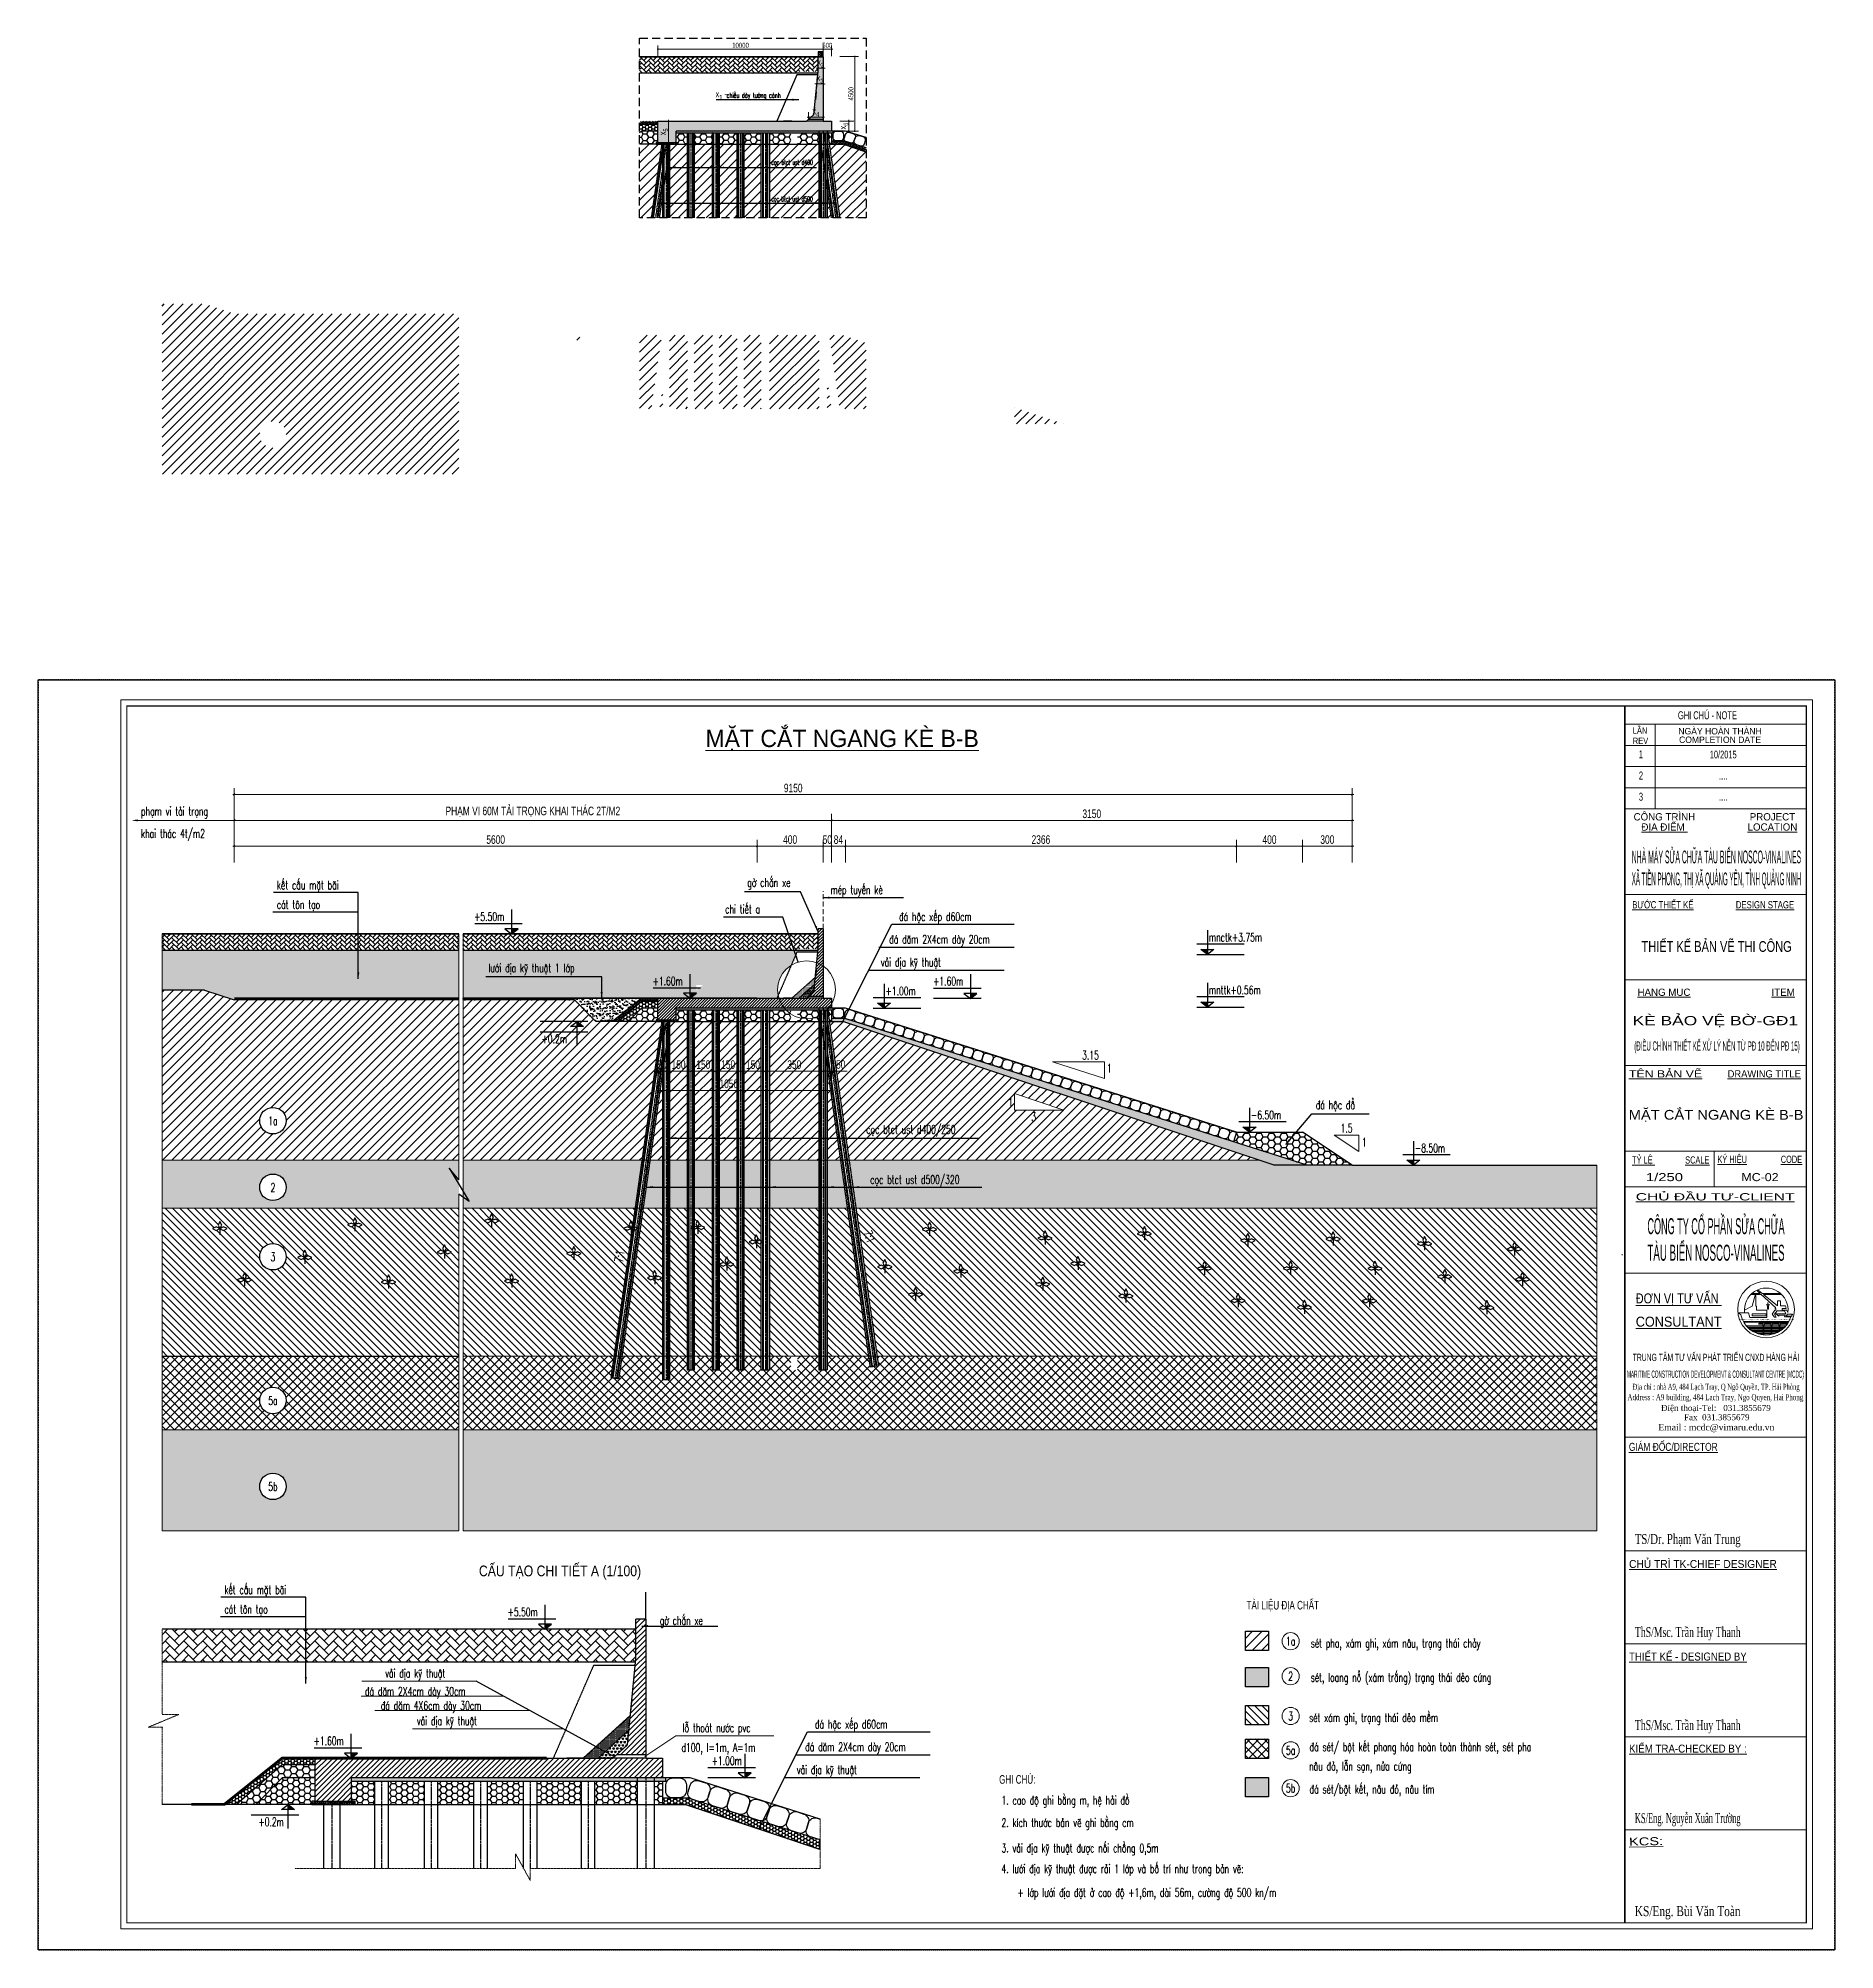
# Model space of a CAD drawing. Header units: millimetres. Extents: x -95488 to 835450, y -398213 to -214134.
# Drawn here: x 191589 to 300274, y -396635 to -280951 of the extents above; entities that cross this region are included whole.
import ezdxf
from ezdxf.enums import TextEntityAlignment as Align

# ---------------------------------------------------------------- set-up
doc = ezdxf.new("R2010")
doc.units = ezdxf.units.MM
doc.header["$MEASUREMENT"] = 0
doc.linetypes.add('CENTER', pattern=[2, 1.25, -0.25, 0.25, -0.25])
doc.linetypes.add('HIDDEN', pattern=[0.375, 0.25, -0.125])
doc.layers.add('00 MV', color=3, linetype='Continuous', plot=False)
for name, color, linetype, lineweight in [('01 TEXT', 7, 'Continuous', 13), ('DIM', 177, 'Continuous', 20), ('KHUAT', 254, 'HIDDEN', 15), ('MANH1', 251, 'Continuous', 13), ('TEXT', 2, 'Continuous', 20), ('THAY', 7, 'Continuous', 25), ('THAY1', 9, 'Continuous', 20)]:
    doc.layers.add(name, color=color, linetype=linetype, lineweight=lineweight)
for name, color, linetype in [('bao', 2, 'Continuous'), ('Border', 2, 'Continuous'), ('Bound', 1, 'Continuous'), ('center', 9, 'CENTER'), ('coc an', 4, 'HIDDEN'), ('DatTN', 7, 'DAT_LINE'), ('DIMENSION', 4, 'Continuous'), ('DLINE', 4, 'Continuous'), ('HACTH', 7, 'Continuous'), ('Hatch', 250, 'Continuous'), ('hidden', 4, 'HIDDEN'), ('LDKT', 2, 'Continuous'), ('Net vang', 2, 'Continuous')]:
    doc.layers.add(name, color=color, linetype=linetype)
doc.styles.add('GHI_CHU', font='VHARIAL_0.TTF', dxfattribs={"width": 0.8})
doc.styles.add('khung ban ve - kien phat', font='VHBLACK_0.TTF', dxfattribs={"width": 0.6})
doc.styles.add('phuc', font='VNTIME.TTF', dxfattribs={"width": 0.9})
doc.styles.add('ROMANS', font='vnsimli.shx', dxfattribs={"width": 0.6})
doc.styles.add('TBV', font='VHHELS_0.TTF', dxfattribs={"width": 0.9, "height": 320})
doc.styles.add('TCK', font='VHAVANB_0.TTF', dxfattribs={"width": 0.85, "height": 200})
doc.styles.add('THUONG', font='vnsimli.shx', dxfattribs={"width": 0.55})
doc.styles.add('TXTDIM', font='VNARIAL_0.TTF', dxfattribs={"width": 0.7})
doc.linetypes.add('DAT_LINE', pattern='A,0.2,[2,g.shx,S=0.017,R=0,X=-0.017,Y=0],0.22', length=0.42)
doc.dimstyles.new('250', dxfattribs={"dimscale": 250, "dimtxt": 1.8, "dimasz": 1.5, "dimexe": 0.5, "dimexo": 0.5, "dimgap": 0.9, "dimtad": 1, "dimdec": 3, "dimlfac": 0.1, "dimdsep": 46, "dimtxsty": 'ROMANS', "dimcen": -0.5, "dimclrd": 4, "dimclre": 7, "dimclrt": 2, "dimadec": 3, "dimazin": 2, "dimtfac": 1, "dimtdec": 3, "dimtix": 1, "dimtmove": 1, "dimatfit": 3, "dimfxl": 1, "dimtolj": 1, "dimtzin": 0, "dimlwd": -1, "dimlwe": -1, "dimarcsym": 0})
doc.dimstyles.new('DIM 260', dxfattribs={"dimscale": 260, "dimtxt": 2, "dimasz": 0.3, "dimexe": 1.5, "dimexo": 0, "dimgap": 0.5, "dimtad": 1, "dimdec": 0, "dimzin": 12, "dimdsep": 46, "dimtxsty": 'TXTDIM', "dimblk": 'SLASH', "dimcen": 1.5, "dimclrd": 256, "dimclre": 256, "dimclrt": 2, "dimadec": 0, "dimazin": 0, "dimtfac": 1, "dimtdec": 0, "dimtix": 1, "dimtmove": 0, "dimatfit": 3, "dimldrblk": 'DOT', "dimfxl": 2, "dimtolj": 1, "dimtzin": 0, "dimlwd": 9, "dimlwe": 9, "dimarcsym": 1})
doc.dimstyles.new('DIM100', dxfattribs={"dimscale": 100, "dimtxt": 2, "dimasz": 0.3, "dimexe": 1.5, "dimexo": 0, "dimgap": 0.5, "dimtad": 1, "dimdec": 0, "dimzin": 12, "dimdsep": 46, "dimtxsty": 'TXTDIM', "dimblk": 'SLASH', "dimcen": 1.5, "dimclrd": 256, "dimclre": 256, "dimclrt": 2, "dimadec": 0, "dimazin": 0, "dimtfac": 1, "dimtdec": 0, "dimtix": 1, "dimtmove": 0, "dimatfit": 3, "dimldrblk": 'DOT', "dimfxl": 2, "dimtolj": 1, "dimtzin": 0, "dimlwd": 9, "dimlwe": 9, "dimarcsym": 1})
pattern_1 = [(37.5, (141789.1, 0), (-9.449, 289.02357), [0, -228, 0, -255, 0, -243.75]), (7.5, (141789.1, 0), (265.4665, 423.3219), [0, -123, 0, -205.5, 0, -78.75]), (327.5, (141604.6, 0), (467.12128, 0.84886), [0, -75, 0, -270, 0, -352.5]), (317.5, (141604.6, 0), (450.919, 131.65133), [0, -37.5, 0, -177, 0, -202.5])]
pattern_2 = [(45, (141789.1, 0), (-282.8427, 282.8427), [])]
pattern_3 = [(50, (782253.93, -195954.43), (71.726018, -6.2752135), [7.5, -82.5]), (355, (782253.93, -195954.43), (-13.875133, 75.219213), [6, -66]), (100.4514, (782259.91, -195954.95), (57.850938, 68.943954), [6.374019, -70.114211]), (46.1842, (782253.93, -195934.43), (106.724105, -16.551901), [11.25, -123.75]), (96.6356, (782262.82, -195935.81), (93.46627, 97.411787), [9.561029, -105.1713]), (351.1842, (782253.93, -195934.43), (93.466195, 97.41186), [9, -99]), (21, (782263.93, -195939.43), (59.690705, -40.261889), [7.5, -82.5]), (326, (782263.93, -195939.43), (24.331533, 72.5150045), [6, -66]), (71.4514, (782268.905, -195942.78), (84.022263, 32.25305), [6.374019, -70.114211]), (37.5, (782253.93, -195954.428), (1.2159855, 33.2893854), [0, -65.2, 0, -67, 0, -66.25]), (7.5, (782253.93, -195954.428), (26.3069537, 39.4411712), [0, -38.2, 0, -63.7, 0, -25.25]), (327.5, (782231.63, -195954.428), (53.3822436, -2.2554872), [0, -25, 0, -78, 0, -103.5]), (317.5, (782221.63, -195954.43), (58.318617, 10.0104982), [0, -32.5, 0, -51.8, 0, -73.5])]
pattern_4 = [(45, (675119.1, 135551.92), (2e-14, 282.84271), [600, -200]), (135, (675260.52, 135693.34), (2e-14, 282.84271), [600, -200])]
pattern_5 = [(50, (1314704.26, -98838.95), (143.452037, -12.550427), [15, -165]), (355, (1314704.26, -98838.95), (-27.750267, 150.438427), [12, -132]), (100.4514, (1314716.22, -98839.99), (115.701876, 137.887908), [12.748038, -140.228422]), (46.1842, (1314704.26, -98798.95), (213.44821, -33.103803), [22.5, -247.5]), (96.6356, (1314722.05, -98801.7), (186.93254, 194.823574), [19.122058, -210.3426]), (351.1842, (1314704.26, -98798.95), (186.93239, 194.82372), [18, -198]), (21, (1314724.26, -98808.95), (119.38141, -80.523778), [15, -165]), (326, (1314724.26, -98808.95), (48.663066, 145.030009), [12, -132]), (71.4514, (1314734.21, -98815.66), (168.044526, 64.5061), [12.748038, -140.228422]), (37.5, (1314704.263, -98838.947), (2.431971, 66.5787708), [0, -130.4, 0, -134, 0, -132.5]), (7.5, (1314704.26, -98838.95), (52.6139075, 78.8823424), [0, -76.4, 0, -127.4, 0, -50.5]), (327.5, (1314659.663, -98838.947), (106.7644872, -4.5109743), [0, -50, 0, -156, 0, -207]), (317.5, (1314639.66, -98838.95), (116.637234, 20.0209965), [0, -65, 0, -103.6, 0, -147])]
pattern_6 = [(50, (782253.93, -142868.293), (71.726018, -6.2752135), [7.5, -82.5]), (355, (782253.93, -142868.29), (-13.875133, 75.219213), [6, -66]), (100.4514, (782259.91, -142868.816), (57.850938, 68.943954), [6.374019, -70.114211]), (46.1842, (782253.93, -142848.29), (106.724105, -16.551901), [11.25, -123.75]), (96.6356, (782262.82, -142849.67), (93.46627, 97.411787), [9.561029, -105.1713]), (351.1842, (782253.93, -142848.29), (93.466195, 97.41186), [9, -99]), (21, (782263.93, -142853.293), (59.690705, -40.261889), [7.5, -82.5]), (326, (782263.93, -142853.29), (24.331533, 72.5150045), [6, -66]), (71.4514, (782268.905, -142856.65), (84.022263, 32.25305), [6.374019, -70.114211]), (37.5, (782253.93, -142868.293), (1.2159855, 33.2893854), [0, -65.2, 0, -67, 0, -66.25]), (7.5, (782253.93, -142868.293), (26.3069537, 39.4411712), [0, -38.2, 0, -63.7, 0, -25.25]), (327.5, (782231.63, -142868.293), (53.3822436, -2.2554872), [0, -25, 0, -78, 0, -103.5]), (317.5, (782221.63, -142868.293), (58.318617, 10.0104982), [0, -32.5, 0, -51.8, 0, -73.5])]

msp = doc.modelspace()

# ---------------------------------------------------------------- texts
at = {"layer": '01 TEXT', "style": 'khung ban ve - kien phat', "width": 0.7}
for s, height, p in [('ghi chó - note', 483.043, (290786.5, -322165)), ('lÇn', 388.12, (288054.3, -323044.7)), ('REV', 388.12, (288054.3, -323663.6)), ('1', 483, (288423.9, -324532.5)), ('2', 483, (288423.9, -325813.3)), ('3', 483, (288423.9, -327094))]:
    msp.add_text(s, height=height, dxfattribs=at).set_placement(p)
at = {"layer": '01 TEXT'}
for s, height, style, p in [('ngµy hoµn thµnh', 388.12, 'khung ban ve - kien phat', (293335.3, -323083.2)), ('COMPLETION date', 388.12, 'khung ban ve - kien phat', (293335.3, -323599.5)), ('c«ng tr×nh', 439.87, 'khung ban ve - kien phat', (289967.8, -328288.6)), ('%%U®Þa ®iÓm ', 439.869, 'khung ban ve - kien phat', (289967.8, -328905.8)), ('%%Ulocation', 439.869, 'khung ban ve - kien phat', (296504.6, -328905.8)), ('project', 439.87, 'khung ban ve - kien phat', (296504.6, -328288.6)), ('%%Uh¹ng môc', 439.869, 'khung ban ve - kien phat', (289942.9, -338906.1)), ('%%Uitem', 439.87, 'khung ban ve - kien phat', (297153.3, -338906.1)), ('§iÖn tho¹i-Tel:   031.3855679', 362.245, 'phuc', (293082.2, -364024)), ('Fax  031.3855679', 362.245, 'phuc', (293135.6, -364586)), ('Email : mcdc@vimaru.edu.vn', 386.434, 'phuc', (293109.9, -365203.2))]:
    msp.add_text(s, height=height, dxfattribs=dict(at, style=style)).set_placement(p, align=Align.CENTER)
at = {"layer": '01 TEXT', "style": 'khung ban ve - kien phat'}
for s, height, width, p in [('10/2015', 465.74, 0.7, (293525.2, -324532.5)), ('....', 465.74, 0.7, (293525.2, -325813.3)), ('....', 465.74, 0.7, (293525.2, -327094)), ('%%Ub\xadíc thiÕt kÕ', 439.869, 0.8, (289874.7, -333612.1)), ('%%Udesign stage', 439.869, 0.8, (296053.3, -333612.1)), ('%%Utû lÖ ', 439.87, 0.7, (288698.2, -349055.1)), ('%%Uscale', 439.87, 0.7, (291958.6, -349055.1)), ('%%Uký hiÖu', 439.87, 0.7, (294069.1, -349018.4)), ('%%Ucode', 439.87, 0.7, (297654.6, -349018.4))]:
    msp.add_text(s, height=height, dxfattribs=dict(at, width=width)).set_placement(p, align=Align.CENTER)
at = {"layer": '01 TEXT'}
for s, height, style, width, p, p2 in [('NHµ M¸Y SöA CH÷A TµU BIÓN NOSCO-VINALINES', 776.239, 'khung ban ve - kien phat', 0.343291, (287992.3, -330886.8), (298240.6, -330886.8)), ('X· TIÒN PHONG, thÞ x· qu¶ng yªn, TØNH QU¶NG NINH', 776.239, 'khung ban ve - kien phat', 0.305576, (287992.3, -332215.5), (298240.6, -332215.5)), ('thiÕt kÕ b¶n vÏ thi c«ng', 650.015, 'khung ban ve - kien phat', 0.669286, (288582.6, -336243), (297670.2, -336243)), ('%%Utªn b¶n vÏ', 439.869, 'khung ban ve - kien phat', 1.090745, (287823.4, -343845.7), (292246.3, -343845.7)), ('%%Udrawing title', 439.869, 'khung ban ve - kien phat', 0.839148, (293795.1, -343845.7), (298218, -343845.7)), ('%%Uchñ ®Çu t\xad-client', 439.869, 'khung ban ve - kien phat', 1.401803, (288233.9, -351286.1), (297843.9, -351286.1)), ('C¤NG TY Cæ PHÇN SöA CH÷A', 970.299, 'khung ban ve - kien phat', 0.368944, (288941.2, -353331.3), (297239.3, -353331.3)), ('TµU BIÓN NOSCO-VINALINES', 970.299, 'khung ban ve - kien phat', 0.390833, (288941.2, -354935.8), (297239.3, -354935.8)), ('%%U®¬n vÞ t\xad vÊn ', 603.585, 'khung ban ve - kien phat', 0.700383, (288235.7, -357515), (293425.4, -357515)), ('%%Uconsultant', 603.585, 'khung ban ve - kien phat', 0.817065, (288235.7, -358924.5), (293425.4, -358924.5)), ('trung t©m t\xad vÊn ph¸t triÓn cnxd hµng h¶i', 439.869, 'khung ban ve - kien phat', 0.59758, (288049.1, -361003.4), (298119.3, -361003.4)), ('MARITIME CONSTRUCTION DEVELOPMENT & CONSULTANT CENTRE (MCDC)', 439.869, 'khung ban ve - kien phat', 0.423497, (287704.5, -362020.5), (298408, -362020.5)), ('Address : A9 building, 484 Lach Tray, Ngo Quyen, Hai Phong', 362.245, 'phuc', 0.792147, (287734.5, -363374.5), (298373, -363374.5)), ('§Þa chØ : nhµ A9, 484 L¹ch Tray, Q Ng« QuyÒn, TP. H¶i Phßng', 362.245, 'phuc', 0.742182, (288040.1, -362743.5), (298148.8, -362743.5)), ('%%Ugi¸m ®èc/director', 483.043, 'khung ban ve - kien phat', 0.69313, (287817.9, -366439.9), (293191.1, -366439.9)), ('TS/Dr. Ph¹m V¨n Trung', 603.585, 'phuc', 0.736481, (288177.8, -372076.7), (294578.5, -372076.7)), ('%%Uchñ tr× tk-chief designer', 483.086, 'khung ban ve - kien phat', 0.853952, (287830.8, -373529.4), (296765.9, -373529.4)), ('ThS/Msc. TrÇn Huy Thanh', 603.585, 'phuc', 0.670654, (288178.9, -377707.5), (294579.6, -377707.5)), ('%%UthiÕt kÕ - designed by', 483.086, 'khung ban ve - kien phat', 0.79244, (287831.5, -379130.4), (294947.2, -379130.4)), ('ThS/Msc. TrÇn Huy Thanh', 603.585, 'phuc', 0.670654, (288178.9, -383338.2), (294579.6, -383338.2)), ('%%UkiÓm tra-checked by :', 483.086, 'khung ban ve - kien phat', 0.792516, (287830.3, -384703.1), (294946.4, -384703.1)), ('KS/Eng. NguyÔn Xu©n Tr\xadêng', 603.585, 'phuc', 0.581481, (288177.8, -388969), (294578.5, -388969)), ('KS/Eng. Bïi V¨n Toµn', 603.585, 'phuc', 0.782376, (288177.8, -394598.6), (294578.5, -394598.6))]:
    msp.add_text(s, height=height, dxfattribs=dict(at, style=style, width=width)).set_placement(p, p2, align=Align.FIT)
at = {"layer": '01 TEXT', "color": 1, "style": 'khung ban ve - kien phat'}
for s, height, width, p, p2 in [('KÌ B¶O VÖ Bê-G§1', 557.156, 1.238057, (288041.1, -340684.1), (298052.7, -340684.1)), ('(§IÒU CHØNH THIÕT KÕ Xö Lý NÒN Tõ P§ 10 §ÕN P§ 15)', 557.156, 0.427807, (288145.1, -342216.4), (298156.8, -342216.4)), ('MÆT C¾T NGANG KÌ B-B', 588.357, 0.963053, (287809.3, -346397.7), (298381.6, -346397.7)), ('1/250', 487.77, 1.127821, (288848.5, -350118.5), (291092.6, -350118.5)), ('MC-02', 487.77, 0.965414, (294629, -350118.5), (296873.2, -350118.5))]:
    msp.add_text(s, height=height, dxfattribs=dict(at, width=width)).set_placement(p, p2, align=Align.FIT)
at = {"layer": '01 TEXT', "style": 'khung ban ve - kien phat', "width": 1.184713}
msp.add_text('%%Ukcs:', height=483.09, rotation=1.065165, dxfattribs=at).set_placement((287830.3, -390333.9), (289895.6, -390295.5), align=Align.FIT)
at = {"layer": 'DIM', "color": 2, "insert": (232910.2, -284390.3), "char_height": 400, "attachment_point": 5, "style": 'TXTDIM'}
msp.add_mtext('\\A1;x{\\H0.7x;\\S^ 1;} - ', dxfattribs=at)
at = {"layer": 'TEXT', "color": 3, "style": 'THUONG'}
for s, width, p in [('chiÒu dµy t\xadêng c¸nh', 0.6, (233234.2, -284560.7)), ('cäc btct ust d400', 0.55, (235937.7, -288616.3)), ('cäc btct ust d500', 0.55, (235935.1, -290823.8))]:
    msp.add_text(s, height=300, dxfattribs=dict(at, width=width)).set_placement(p)
at = {"layer": 'TEXT', "style": 'TBV'}
msp.add_text('%%UmÆt c¾t ngang kÌ B-B', height=1040, dxfattribs=at).set_placement((240223.2, -323325.7), align=Align.MIDDLE_CENTER)
at = {"layer": 'TEXT'}
for s, height, style, width, p in [('ph¹m vi t¶i träng', 520, 'THUONG', 0.65, (197808, -327993.1)), ('khai th¸c 4t/m2', 520, 'THUONG', 0.65, (197808, -329343.4)), ('kÕt cÊu mÆt b·i', 520, 'THUONG', 0.65, (206026, -332459.3)), ('gê ch¾n xe', 520, 'THUONG', 0.65, (234487.5, -332305.1)), ('c¸t t«n t¹o', 520, 'THUONG', 0.65, (206026, -333639.7)), ('mÐp tuyÕn kÌ', 520, 'THUONG', 0.65, (239520.5, -332744.9)), ('chi tiÕt a', 520, 'THUONG', 0.65, (233146.4, -333915.1)), ('®¸ héc xÕp d60cm', 520, 'THUONG', 0.65, (243666, -334373.3)), ('®¸ d¨m 2X4cm dµy 20cm', 520, 'THUONG', 0.65, (243073.4, -335744.1)), ('v¶i ®Þa kü thuËt', 520, 'THUONG', 0.65, (242563.8, -337128.2)), ('l\xadíi ®Þa kü thuËt 1 líp', 520, 'THUONG', 0.65, (218823.9, -337479.1)), ('®¸ héc ®æ', 520, 'THUONG', 0.65, (268877, -345767.7)), ('cäc btct ust d400/250', 520, 'THUONG', 0.65, (241681.7, -347249.8)), ('cäc btct ust d500/320', 520, 'THUONG', 0.65, (241920.2, -350286.7)), ('cÊu t¹o chi tiÕt a (1/100)', 650, 'TCK', 0.85, (218250, -374032)), ('kÕt cÊu mÆt b·i', 520, 'THUONG', 0.65, (202852.6, -375104.6)), ('c¸t t«n t¹o', 520, 'THUONG', 0.65, (202852.6, -376285)), ('gê ch¾n xe', 520, 'THUONG', 0.65, (229188.5, -376969.9)), ('sÐt pha, x¸m ghi, x¸m n©u, tr¹ng th¸i ch¶y', 520, 'THUONG', 0.65, (268571.4, -378337.2)), ('v¶i ®Þa kü thuËt', 520, 'THUONG', 0.65, (212579.9, -380163.8)), ('sÐt, loang næ (x¸m tr¾ng) tr¹ng th¸i dÎo cøng', 520, 'THUONG', 0.65, (268572.1, -380410.6)), ('®¸ d¨m 2X4cm dµy 30cm', 520, 'THUONG', 0.65, (211355.9, -381253.3)), ('®¸ d¨m 4X6cm dµy 30cm', 520, 'THUONG', 0.65, (212310.8, -382114.6)), ('v¶i ®Þa kü thuËt', 520, 'THUONG', 0.65, (214494.6, -383047.3)), ('lç tho¸t n\xadíc pvc', 520, 'THUONG', 0.65, (230572.9, -383462)), ('®¸ héc xÕp d60cm', 520, 'THUONG', 0.65, (238580.5, -383245)), ('sÐt x¸m ghi, tr¹ng th¸i dÎo mÒm', 520, 'THUONG', 0.65, (268474.2, -382848.9)), ('®¸ sÐt/ bét kÕt phong hãa hoµn toµn thµnh sÐt, sÐt pha', 520, 'THUONG', 0.65, (268499.4, -384617.5)), ('d100, l=1m, A=1m', 520, 'THUONG', 0.65, (230502.5, -384657.9)), ('®¸ d¨m 2X4cm dµy 20cm', 520, 'THUONG', 0.65, (237987.9, -384615.7)), ('n©u ®á, lÉn s¹n, nöa cøng', 520, 'THUONG', 0.65, (268474.2, -385780.8)), ('v¶i ®Þa kü thuËt', 520, 'THUONG', 0.65, (237478.4, -385999.8)), ('1. cao ®é ghi b»ng m, hÖ h¶i ®å', 520, 'THUONG', 0.65, (249862.2, -387848.7)), ('®¸ sÐt/bét kÕt, n©u ®á, n©u tÝm', 520, 'THUONG', 0.65, (268499.4, -387173.6)), ('2. kÝch th\xadíc b¶n vÏ ghi b»ng cm', 520, 'THUONG', 0.65, (249862.2, -389203.7)), ('3. v¶i ®Þa kü thuËt ®\xadîc nèi chång 0,5m', 520, 'THUONG', 0.65, (249862.2, -390740.6)), ('4. l\xadíi ®Þa kü thuËt ®\xadîc r¶i 1 líp vµ bè trÝ nh\xad trong b¶n vÏ:', 520, 'THUONG', 0.65, (249862.2, -391990.9)), ('+ líp l\xadíi ®Þa ®Æt ë cao ®é +1,6m, dµi 56m, c\xadêng ®é 500 kn/m', 520, 'THUONG', 0.65, (250829.4, -393430.4))]:
    msp.add_text(s, height=height, dxfattribs=dict(at, style=style, width=width)).set_placement(p)
at = {"layer": 'TEXT', "style": 'THUONG', "width": 0.65}
for s, p in [('+5.50m', (217960.4, -334527.6)), ('mnctk+3.75m', (262414.9, -335777.6)), ('+1.60m', (228755.5, -338427.6)), ('+1.60m', (245726.1, -338431)), ('+1.00m', (242849.5, -339027.6)), ('mnttk+0.56m', (262414.9, -338967.6)), ('+0.2m', (222040.3, -341928.4)), ('-6.50m', (264960.4, -346531)), ('-8.50m', (274879.2, -348531)), ('+5.50m', (219986.3, -376610.3)), ('+1.60m', (208250, -384410.3)), ('+1.00m', (232332.9, -385610.3)), ('+0.2m', (204912.5, -389311.1))]:
    msp.add_text(s, height=520, dxfattribs=at).set_placement(p, align=Align.BOTTOM_LEFT)
at = {"layer": 'TEXT'}
for s, style, width, p in [('3.15', 'THUONG', 0.65, (255247.7, -342501)), ('1', 'THUONG', 0.65, (256379.7, -343283.8)), ('1', 'THUONG', 0.65, (250407.4, -345353.1)), ('3', 'THUONG', 0.65, (251813.6, -346229.4)), ('1.5', 'THUONG', 0.65, (270740.9, -346911.2)), ('1', 'THUONG', 0.65, (271809.9, -347757)), ('tµi liÖu ®Þa chÊt', 'TCK', 0.7, (266880, -375780.3)), ('ghi chó:', 'TCK', 0.7, (250817.8, -386326.8))]:
    msp.add_text(s, height=520, dxfattribs=dict(at, style=style, width=width)).set_placement(p, align=Align.MIDDLE_CENTER)
at = {"layer": 'TEXT', "style": 'THUONG', "width": 0.65}
for s, p in [('1a', (205788.7, -346471.7)), ('2', (205788.7, -350502.6)), ('3', (205788.7, -354702.6)), ('5a', (205788.7, -363402.6)), ('5b', (205788.7, -368601)), ('1a', (267356.2, -377962.1)), ('2', (267356.2, -380079.3)), ('3', (267356.2, -382490.4)), ('5a', (267356.2, -384567.8)), ('5b', (267356.2, -386858.6))]:
    msp.add_text(s, height=520, dxfattribs=at).set_placement(p, align=Align.MIDDLE)
for rotation, p in [(291.036685, (241878.9, -353472.4)), (81.039687, (226752.6, -354671.3))]:
    msp.add_text('7:1', height=520, rotation=rotation, dxfattribs=at).set_placement(p, align=Align.MIDDLE_CENTER)
at = {"layer": 'THAY1', "color": 0, "ltscale": 3, "style": 'GHI_CHU', "width": 0.7}
msp.add_text('maritime construction TECHNONOLY consultant AND DEVELOPMENT centRE', height=65.204, dxfattribs=at).set_placement((296122.5, -358532), align=Align.CENTER)

# ---------------------------------------------------------------- blocks, each defined once
blk = doc.blocks.new('c')
at = {"layer": 'Net vang'}
blk.add_circle((0, 1), 70.3, dxfattribs=at)
blk = doc.blocks.new('Caodo')
at = {"layer": 'DLINE'}
blk.add_hatch(color=256, dxfattribs=at).paths.add_polyline_path([(-0.02, 1.19), (-1.6, 1.19), (-0.02, -0.01)])
for p, q in [((-0.02, 5.85), (-0.02, -0.01)), ((8.89, 2.49), (-2.61, 2.49)), ((-0.02, -0.01), (-1.6, 1.19)), ((-1.6, 1.19), (1.56, 1.19)), ((1.56, 1.19), (-0.02, -0.01)), ((-2.61, -0.01), (8.89, -0.01))]:
    blk.add_line(p, q, dxfattribs=at)
blk = doc.blocks.new('SLASH')
at = {"layer": 'DIM', "color": 16, "linetype": 'Continuous'}
for p, q in [((-1.2, 0), (1.2, 0)), ((-0.6, -0.6), (0.6, 0.6))]:
    blk.add_line(p, q, dxfattribs=at)
blk = doc.blocks.new('*D132')
at = {"layer": 'Defpoints', "color": 0}
for p in [(229077, -342146), (229577, -342146), (229577, -343463)]:
    blk.add_point(p, dxfattribs=at)
at = {"layer": 'DIM', "lineweight": 9}
for p, q in [((229077, -342146), (229077, -343853)), ((229577, -342146), (229577, -343853)), ((228999, -343463), (228921, -343463)), ((229077, -343463), (229577, -343463)), ((229655, -343463), (229733, -343463))]:
    blk.add_line(p, q, dxfattribs=at)
at = {"layer": 'DIM', "lineweight": 9, "xscale": 78, "yscale": 78, "zscale": 78}
blk.add_blockref('SLASH', (229077, -343463), dxfattribs=at)
at = {"layer": 'DIM', "lineweight": 9, "xscale": 78, "yscale": 78, "zscale": 78, "rotation": 180}
blk.add_blockref('SLASH', (229577, -343463), dxfattribs=at)
at = {"layer": 'DIM', "color": 2, "insert": (229327, -343067), "char_height": 520, "attachment_point": 5, "style": 'TXTDIM'}
blk.add_mtext('\\A1;50', dxfattribs=at)
blk = doc.blocks.new('_Dot')
at = {"color": 0, "linetype": 'ByBlock', "lineweight": -2}
blk.add_line((-0.5, 0), (-1, 0), dxfattribs=at)
at = {"color": 0, "linetype": 'ByBlock', "const_width": 0.5}
blk.add_lwpolyline([(-0.25, 0, 1), (0.25, 0, 1)], format="xyb", close=True, dxfattribs=at)
blk = doc.blocks.new('*D133')
at = {"layer": 'Defpoints', "color": 0}
for p in [(229577, -342146), (231077, -342146), (231077, -343463)]:
    blk.add_point(p, dxfattribs=at)
at = {"layer": 'DIM', "lineweight": 9}
for p, q in [((229577, -342146), (229577, -343853)), ((231077, -342146), (231077, -343853)), ((229655, -343463), (230999, -343463))]:
    blk.add_line(p, q, dxfattribs=at)
at = {"layer": 'DIM', "lineweight": 9, "xscale": 78, "yscale": 78, "zscale": 78, "rotation": 180}
blk.add_blockref('SLASH', (229577, -343463), dxfattribs=at)
at = {"layer": 'DIM', "lineweight": 9, "xscale": 78, "yscale": 78, "zscale": 78}
blk.add_blockref('SLASH', (231077, -343463), dxfattribs=at)
at = {"layer": 'DIM', "color": 2, "insert": (230327, -343067), "char_height": 520, "attachment_point": 5, "style": 'TXTDIM'}
blk.add_mtext('\\A1;150', dxfattribs=at)
blk = doc.blocks.new('*D134')
at = {"layer": 'Defpoints', "color": 0}
for p in [(231077, -342146), (232577, -342146), (232577, -343463)]:
    blk.add_point(p, dxfattribs=at)
at = {"layer": 'DIM', "lineweight": 9}
for p, q in [((231077, -342146), (231077, -343853)), ((232577, -342146), (232577, -343853)), ((231155, -343463), (232499, -343463))]:
    blk.add_line(p, q, dxfattribs=at)
at = {"layer": 'DIM', "lineweight": 9, "xscale": 78, "yscale": 78, "zscale": 78, "rotation": 180}
blk.add_blockref('SLASH', (231077, -343463), dxfattribs=at)
at = {"layer": 'DIM', "lineweight": 9, "xscale": 78, "yscale": 78, "zscale": 78}
blk.add_blockref('SLASH', (232577, -343463), dxfattribs=at)
at = {"layer": 'DIM', "color": 2, "insert": (231827, -343067), "char_height": 520, "attachment_point": 5, "style": 'TXTDIM'}
blk.add_mtext('\\A1;150', dxfattribs=at)
blk = doc.blocks.new('*D135')
at = {"layer": 'Defpoints', "color": 0}
for p in [(232577, -342146), (234077, -342146), (234077, -343463)]:
    blk.add_point(p, dxfattribs=at)
at = {"layer": 'DIM', "lineweight": 9}
for p, q in [((232577, -342146), (232577, -343853)), ((234077, -342146), (234077, -343853)), ((232655, -343463), (233999, -343463))]:
    blk.add_line(p, q, dxfattribs=at)
at = {"layer": 'DIM', "lineweight": 9, "xscale": 78, "yscale": 78, "zscale": 78, "rotation": 180}
blk.add_blockref('SLASH', (232577, -343463), dxfattribs=at)
at = {"layer": 'DIM', "lineweight": 9, "xscale": 78, "yscale": 78, "zscale": 78}
blk.add_blockref('SLASH', (234077, -343463), dxfattribs=at)
at = {"layer": 'DIM', "color": 2, "insert": (233327, -343067), "char_height": 520, "attachment_point": 5, "style": 'TXTDIM'}
blk.add_mtext('\\A1;150', dxfattribs=at)
blk = doc.blocks.new('*D136')
at = {"layer": 'Defpoints', "color": 0}
for p in [(234077, -342146), (235577, -342146), (235577, -343463)]:
    blk.add_point(p, dxfattribs=at)
at = {"layer": 'DIM', "lineweight": 9}
for p, q in [((234077, -342146), (234077, -343853)), ((235577, -342146), (235577, -343853)), ((234155, -343463), (235499, -343463))]:
    blk.add_line(p, q, dxfattribs=at)
at = {"layer": 'DIM', "lineweight": 9, "xscale": 78, "yscale": 78, "zscale": 78, "rotation": 180}
blk.add_blockref('SLASH', (234077, -343463), dxfattribs=at)
at = {"layer": 'DIM', "lineweight": 9, "xscale": 78, "yscale": 78, "zscale": 78}
blk.add_blockref('SLASH', (235577, -343463), dxfattribs=at)
at = {"layer": 'DIM', "color": 2, "insert": (234827, -343067), "char_height": 520, "attachment_point": 5, "style": 'TXTDIM'}
blk.add_mtext('\\A1;150', dxfattribs=at)
blk = doc.blocks.new('*D137')
at = {"layer": 'Defpoints', "color": 0}
for p in [(235577, -342146), (239077, -342146), (239077, -343463)]:
    blk.add_point(p, dxfattribs=at)
at = {"layer": 'DIM', "lineweight": 9}
for p, q in [((235577, -342146), (235577, -343853)), ((239077, -342146), (239077, -343853)), ((235655, -343463), (238999, -343463))]:
    blk.add_line(p, q, dxfattribs=at)
at = {"layer": 'DIM', "lineweight": 9, "xscale": 78, "yscale": 78, "zscale": 78, "rotation": 180}
blk.add_blockref('SLASH', (235577, -343463), dxfattribs=at)
at = {"layer": 'DIM', "lineweight": 9, "xscale": 78, "yscale": 78, "zscale": 78}
blk.add_blockref('SLASH', (239077, -343463), dxfattribs=at)
at = {"layer": 'DIM', "color": 2, "insert": (237327, -343067), "char_height": 520, "attachment_point": 5, "style": 'TXTDIM'}
blk.add_mtext('\\A1;350', dxfattribs=at)
blk = doc.blocks.new('*D138')
at = {"layer": 'Defpoints', "color": 0}
for p in [(271077, -328286), (239577, -330843), (271077, -330843)]:
    blk.add_point(p, dxfattribs=at)
at = {"layer": 'DIM', "lineweight": 9}
for p, q in [((239577, -330843), (239577, -327896)), ((239655, -328286), (270999, -328286)), ((271077, -330843), (271077, -327896))]:
    blk.add_line(p, q, dxfattribs=at)
at = {"layer": 'DIM', "lineweight": 9, "xscale": 78, "yscale": 78, "zscale": 78, "rotation": 180}
blk.add_blockref('SLASH', (239577, -328286), dxfattribs=at)
at = {"layer": 'DIM', "lineweight": 9, "xscale": 78, "yscale": 78, "zscale": 78}
blk.add_blockref('SLASH', (271077, -328286), dxfattribs=at)
at = {"layer": 'DIM', "color": 2, "insert": (255327, -327890), "char_height": 520, "attachment_point": 5, "style": 'TXTDIM'}
blk.add_mtext('\\A1;3150', dxfattribs=at)
blk = doc.blocks.new('*D139')
at = {"layer": 'Defpoints', "color": 0}
for p in [(235077, -330843), (239077, -329846), (239077, -330843)]:
    blk.add_point(p, dxfattribs=at)
at = {"layer": 'DIM', "lineweight": 9}
for p, q in [((235077, -330843), (235077, -329456)), ((239077, -330843), (239077, -329456)), ((235155, -329846), (238999, -329846))]:
    blk.add_line(p, q, dxfattribs=at)
at = {"layer": 'DIM', "lineweight": 9, "xscale": 78, "yscale": 78, "zscale": 78, "rotation": 180}
blk.add_blockref('SLASH', (235077, -329846), dxfattribs=at)
at = {"layer": 'DIM', "lineweight": 9, "xscale": 78, "yscale": 78, "zscale": 78}
blk.add_blockref('SLASH', (239077, -329846), dxfattribs=at)
at = {"layer": 'DIM', "color": 2, "insert": (237077, -329450), "char_height": 520, "attachment_point": 5, "style": 'TXTDIM'}
blk.add_mtext('\\A1;400', dxfattribs=at)
blk = doc.blocks.new('*D140')
at = {"layer": 'Defpoints', "color": 0}
for p in [(239577, -330844), (240418, -329847), (240418, -330844)]:
    blk.add_point(p, dxfattribs=at)
at = {"layer": 'DIM', "lineweight": 9}
for p, q in [((239577, -330844), (239577, -329457)), ((240418, -330844), (240418, -329457)), ((239655, -329847), (240340, -329847))]:
    blk.add_line(p, q, dxfattribs=at)
at = {"layer": 'DIM', "lineweight": 9, "xscale": 78, "yscale": 78, "zscale": 78, "rotation": 180}
blk.add_blockref('SLASH', (239577, -329847), dxfattribs=at)
at = {"layer": 'DIM', "lineweight": 9, "xscale": 78, "yscale": 78, "zscale": 78}
blk.add_blockref('SLASH', (240418, -329847), dxfattribs=at)
at = {"layer": 'DIM', "color": 2, "insert": (239997, -329451), "char_height": 520, "attachment_point": 5, "style": 'TXTDIM'}
blk.add_mtext('\\A1;84', dxfattribs=at)
blk = doc.blocks.new('*D141')
at = {"layer": 'Defpoints', "color": 0}
for p in [(240418, -330843), (264077, -329846), (264077, -330843)]:
    blk.add_point(p, dxfattribs=at)
at = {"layer": 'DIM', "lineweight": 9}
for p, q in [((240418, -330843), (240418, -329456)), ((264077, -330843), (264077, -329456)), ((240496, -329846), (263999, -329846))]:
    blk.add_line(p, q, dxfattribs=at)
at = {"layer": 'DIM', "lineweight": 9, "xscale": 78, "yscale": 78, "zscale": 78, "rotation": 180}
blk.add_blockref('SLASH', (240418, -329846), dxfattribs=at)
at = {"layer": 'DIM', "lineweight": 9, "xscale": 78, "yscale": 78, "zscale": 78}
blk.add_blockref('SLASH', (264077, -329846), dxfattribs=at)
at = {"layer": 'DIM', "color": 2, "insert": (252247, -329450), "char_height": 520, "attachment_point": 5, "style": 'TXTDIM'}
blk.add_mtext('\\A1;2366', dxfattribs=at)
blk = doc.blocks.new('*D142')
at = {"layer": 'Defpoints', "color": 0}
for p in [(264077, -330843), (268077, -329846), (268077, -330843)]:
    blk.add_point(p, dxfattribs=at)
at = {"layer": 'DIM', "lineweight": 9}
for p, q in [((264077, -330843), (264077, -329456)), ((268077, -330843), (268077, -329456)), ((264155, -329846), (267999, -329846))]:
    blk.add_line(p, q, dxfattribs=at)
at = {"layer": 'DIM', "lineweight": 9, "xscale": 78, "yscale": 78, "zscale": 78, "rotation": 180}
blk.add_blockref('SLASH', (264077, -329846), dxfattribs=at)
at = {"layer": 'DIM', "lineweight": 9, "xscale": 78, "yscale": 78, "zscale": 78}
blk.add_blockref('SLASH', (268077, -329846), dxfattribs=at)
at = {"layer": 'DIM', "color": 2, "insert": (266077, -329450), "char_height": 520, "attachment_point": 5, "style": 'TXTDIM'}
blk.add_mtext('\\A1;400', dxfattribs=at)
blk = doc.blocks.new('*D143')
at = {"layer": 'Defpoints', "color": 0}
for p in [(268077, -330843), (271077, -329846), (271077, -330843)]:
    blk.add_point(p, dxfattribs=at)
at = {"layer": 'DIM', "lineweight": 9}
for p, q in [((268077, -330843), (268077, -329456)), ((271077, -330843), (271077, -329456)), ((268155, -329846), (270999, -329846))]:
    blk.add_line(p, q, dxfattribs=at)
at = {"layer": 'DIM', "lineweight": 9, "xscale": 78, "yscale": 78, "zscale": 78, "rotation": 180}
blk.add_blockref('SLASH', (268077, -329846), dxfattribs=at)
at = {"layer": 'DIM', "lineweight": 9, "xscale": 78, "yscale": 78, "zscale": 78}
blk.add_blockref('SLASH', (271077, -329846), dxfattribs=at)
at = {"layer": 'DIM', "color": 2, "insert": (269577, -329450), "char_height": 520, "attachment_point": 5, "style": 'TXTDIM'}
blk.add_mtext('\\A1;300', dxfattribs=at)
blk = doc.blocks.new('*D144')
at = {"layer": 'Defpoints', "color": 0}
for p in [(271077, -326726), (203446, -330843), (271077, -330843)]:
    blk.add_point(p, dxfattribs=at)
at = {"layer": 'DIM', "lineweight": 9}
for p, q in [((203446, -330843), (203446, -326336)), ((203524, -326726), (270999, -326726)), ((271077, -330843), (271077, -326336))]:
    blk.add_line(p, q, dxfattribs=at)
at = {"layer": 'DIM', "lineweight": 9, "xscale": 78, "yscale": 78, "zscale": 78, "rotation": 180}
blk.add_blockref('SLASH', (203446, -326726), dxfattribs=at)
at = {"layer": 'DIM', "lineweight": 9, "xscale": 78, "yscale": 78, "zscale": 78}
blk.add_blockref('SLASH', (271077, -326726), dxfattribs=at)
at = {"layer": 'DIM', "color": 2, "insert": (237262, -326330), "char_height": 520, "attachment_point": 5, "style": 'TXTDIM'}
blk.add_mtext('\\A1;9150', dxfattribs=at)
blk = doc.blocks.new('*D145')
at = {"layer": 'Defpoints', "color": 0}
for p in [(239077, -330843), (239577, -329846), (239577, -330843)]:
    blk.add_point(p, dxfattribs=at)
at = {"layer": 'DIM', "lineweight": 9}
for p, q in [((239077, -330843), (239077, -329456)), ((239577, -330843), (239577, -329456)), ((238999, -329846), (238921, -329846)), ((239077, -329846), (239577, -329846)), ((239655, -329846), (239733, -329846))]:
    blk.add_line(p, q, dxfattribs=at)
at = {"layer": 'DIM', "lineweight": 9, "xscale": 78, "yscale": 78, "zscale": 78}
blk.add_blockref('SLASH', (239077, -329846), dxfattribs=at)
at = {"layer": 'DIM', "lineweight": 9, "xscale": 78, "yscale": 78, "zscale": 78, "rotation": 180}
blk.add_blockref('SLASH', (239577, -329846), dxfattribs=at)
at = {"layer": 'DIM', "color": 2, "insert": (239327, -329450), "char_height": 520, "attachment_point": 5, "style": 'TXTDIM'}
blk.add_mtext('\\A1;50', dxfattribs=at)
blk = doc.blocks.new('*D146')
at = {"layer": 'Defpoints', "color": 0}
for p in [(203446, -328286), (203446, -328640), (239577, -328640)]:
    blk.add_point(p, dxfattribs=at)
at = {"layer": 'DIM', "lineweight": 9}
for p, q in [((203446, -328640), (203446, -327896)), ((239499, -328286), (203524, -328286)), ((239577, -328640), (239577, -327896))]:
    blk.add_line(p, q, dxfattribs=at)
at = {"layer": 'DIM', "lineweight": 9, "xscale": 78, "yscale": 78, "zscale": 78, "rotation": 180}
blk.add_blockref('SLASH', (203446, -328286), dxfattribs=at)
at = {"layer": 'DIM', "lineweight": 9, "xscale": 78, "yscale": 78, "zscale": 78}
blk.add_blockref('SLASH', (239577, -328286), dxfattribs=at)
at = {"layer": 'DIM', "color": 2, "insert": (221512, -327772), "char_height": 520, "attachment_point": 5, "style": 'TXTDIM'}
blk.add_mtext('\\A1;PH{\\fArial|b0|i0|c0|p34;ẠM VI 60M TẢI TRỌNG KHAI THÁC 2T/M2}', dxfattribs=at)
blk = doc.blocks.new('*D147')
at = {"layer": 'Defpoints', "color": 0}
for p in [(203446, -329846), (203446, -330843), (235077, -330843)]:
    blk.add_point(p, dxfattribs=at)
at = {"layer": 'DIM', "lineweight": 9}
for p, q in [((203446, -330843), (203446, -329456)), ((235077, -330843), (235077, -329456)), ((234999, -329846), (203524, -329846))]:
    blk.add_line(p, q, dxfattribs=at)
at = {"layer": 'DIM', "lineweight": 9, "xscale": 78, "yscale": 78, "zscale": 78, "rotation": 180}
blk.add_blockref('SLASH', (203446, -329846), dxfattribs=at)
at = {"layer": 'DIM', "lineweight": 9, "xscale": 78, "yscale": 78, "zscale": 78}
blk.add_blockref('SLASH', (235077, -329846), dxfattribs=at)
at = {"layer": 'DIM', "color": 2, "insert": (219262, -329450), "char_height": 520, "attachment_point": 5, "style": 'TXTDIM'}
blk.add_mtext('\\A1;5600', dxfattribs=at)
blk = doc.blocks.new('*D148')
at = {"layer": 'Defpoints', "color": 0}
for p in [(229077, -342146), (239577, -342146), (239577, -344627)]:
    blk.add_point(p, dxfattribs=at)
at = {"layer": 'DIM', "lineweight": 9}
for p, q in [((229077, -342146), (229077, -345017)), ((239577, -342146), (239577, -345017)), ((229155, -344627), (239499, -344627))]:
    blk.add_line(p, q, dxfattribs=at)
at = {"layer": 'DIM', "lineweight": 9, "xscale": 78, "yscale": 78, "zscale": 78, "rotation": 180}
blk.add_blockref('SLASH', (229077, -344627), dxfattribs=at)
at = {"layer": 'DIM', "lineweight": 9, "xscale": 78, "yscale": 78, "zscale": 78}
blk.add_blockref('SLASH', (239577, -344627), dxfattribs=at)
at = {"layer": 'DIM', "color": 2, "insert": (233368, -344232), "char_height": 520, "attachment_point": 5, "style": 'TXTDIM'}
blk.add_mtext('\\A1;1050', dxfattribs=at)
blk = doc.blocks.new('*D149')
at = {"layer": 'Defpoints', "color": 0}
for p in [(239077, -342146), (239577, -342146), (239077, -343457)]:
    blk.add_point(p, dxfattribs=at)
at = {"layer": 'DIM', "lineweight": 9}
for p, q in [((239077, -342146), (239077, -343847)), ((239577, -342146), (239577, -343847)), ((239155, -343457), (239499, -343457)), ((239577, -343457), (240529, -343457))]:
    blk.add_line(p, q, dxfattribs=at)
at = {"layer": 'DIM', "lineweight": 9, "xscale": 78, "yscale": 78, "zscale": 78, "rotation": 180}
blk.add_blockref('SLASH', (239077, -343457), dxfattribs=at)
at = {"layer": 'DIM', "lineweight": 9, "xscale": 78, "yscale": 78, "zscale": 78}
blk.add_blockref('SLASH', (239577, -343457), dxfattribs=at)
at = {"layer": 'DIM', "color": 2, "insert": (240139, -343062), "char_height": 520, "attachment_point": 5, "style": 'TXTDIM'}
blk.add_mtext('\\A1;50', dxfattribs=at)
blk = doc.blocks.new('*D167')
at = {"layer": 'Defpoints', "color": 0}
for p in [(238777, -282755), (238777, -282964), (239077, -282964)]:
    blk.add_point(p, dxfattribs=at)
at = {"layer": 'DIM', "lineweight": 9}
for p, q in [((238717, -282755), (238657, -282755)), ((238777, -282964), (238777, -282455)), ((239077, -282755), (238777, -282755)), ((239077, -282964), (239077, -282455)), ((239137, -282755), (239197, -282755))]:
    blk.add_line(p, q, dxfattribs=at)
at = {"layer": 'DIM', "lineweight": 9, "xscale": 60, "yscale": 60, "zscale": 60}
blk.add_blockref('SLASH', (238777, -282755), dxfattribs=at)
at = {"layer": 'DIM', "lineweight": 9, "xscale": 60, "yscale": 60, "zscale": 60, "rotation": 180}
blk.add_blockref('SLASH', (239077, -282755), dxfattribs=at)
at = {"layer": 'DIM', "color": 2, "insert": (238927, -282455), "char_height": 400, "attachment_point": 5, "style": 'TXTDIM'}
blk.add_mtext('\\A1;x{\\H0.7x;\\S^ 2;}', dxfattribs=at)
blk = doc.blocks.new('*D170')
at = {"layer": 'Defpoints', "color": 0}
for p in [(238683, -283911), (238687, -283709), (239077, -283921)]:
    blk.add_point(p, dxfattribs=at)
at = {"layer": 'DIM', "lineweight": 9}
for p, q in [((238683, -283911), (238695, -283409)), ((239077, -283921), (239089, -283419)), ((238627, -283708), (238567, -283706)), ((239082, -283719), (238687, -283709)), ((239142, -283720), (239202, -283722))]:
    blk.add_line(p, q, dxfattribs=at)
at = {"layer": 'DIM', "lineweight": 9, "xscale": 60, "yscale": 60, "zscale": 60}
for p, rotation in [((238687, -283709), 358.6279480108203), ((239082, -283719), 178.6279480108202)]:
    blk.add_blockref('SLASH', p, dxfattribs=dict(at, rotation=rotation))
at = {"layer": 'DIM', "color": 2, "insert": (238892, -283414), "char_height": 400, "attachment_point": 5, "rotation": 358.62795, "style": 'TXTDIM'}
blk.add_mtext('\\A1;x{\\H0.7x;\\S^ 3;}', dxfattribs=at)
blk = doc.blocks.new('*D173')
at = {"layer": 'Defpoints', "color": 0}
for p in [(229627, -285966), (229724, -285967), (229623, -287266)]:
    blk.add_point(p, dxfattribs=at)
at = {"layer": 'DIM', "lineweight": 9}
for p, q in [((229627, -285966), (230024, -285968)), ((229720, -287207), (229724, -286027)), ((229623, -287266), (230020, -287268))]:
    blk.add_line(p, q, dxfattribs=at)
at = {"layer": 'DIM', "lineweight": 9, "xscale": 60, "yscale": 60, "zscale": 60}
for p, rotation in [((229724, -285967), 89.82244780996456), ((229720, -287267), 269.8224478099646)]:
    blk.add_blockref('SLASH', p, dxfattribs=dict(at, rotation=rotation))
at = {"layer": 'DIM', "color": 2, "insert": (229422, -286615), "char_height": 400, "attachment_point": 5, "rotation": 89.82245, "style": 'TXTDIM'}
blk.add_mtext('\\A1;x{\\H0.7x;\\S^ 5;}', dxfattribs=at)
blk = doc.blocks.new('*D174')
at = {"layer": 'Defpoints', "color": 0}
for p in [(240076, -285966), (240076, -286566), (240627, -285966)]:
    blk.add_point(p, dxfattribs=at)
at = {"layer": 'DIM', "lineweight": 9}
for p, q in [((240076, -285966), (240927, -285966)), ((240076, -286566), (240927, -286566)), ((240627, -286506), (240627, -286026))]:
    blk.add_line(p, q, dxfattribs=at)
at = {"layer": 'DIM', "lineweight": 9, "xscale": 60, "yscale": 60, "zscale": 60}
for p, rotation in [((240627, -285966), 90), ((240627, -286566), 270)]:
    blk.add_blockref('SLASH', p, dxfattribs=dict(at, rotation=rotation))
at = {"layer": 'DIM', "color": 2, "insert": (240327, -286266), "char_height": 400, "attachment_point": 5, "rotation": 90, "style": 'TXTDIM'}
blk.add_mtext('\\A1;x{\\H0.7x;\\S^ 6;}', dxfattribs=at)
blk = doc.blocks.new('*D175')
at = {"layer": 'Defpoints', "color": 0}
for p in [(240076, -282066), (240983, -282066), (240076, -286566)]:
    blk.add_point(p, dxfattribs=at)
at = {"layer": 'DIM', "lineweight": 9}
for p, q in [((240076, -282066), (241208, -282066)), ((240983, -286521), (240983, -282111)), ((240076, -286566), (241208, -286566))]:
    blk.add_line(p, q, dxfattribs=at)
at = {"layer": 'DIM', "lineweight": 9, "xscale": 45, "yscale": 45, "zscale": 45}
for p, rotation in [((240983, -282066), 90), ((240983, -286566), 270)]:
    blk.add_blockref('SLASH', p, dxfattribs=dict(at, rotation=rotation))
at = {"layer": 'DIM', "color": 2, "insert": (240755, -284316), "char_height": 300, "attachment_point": 5, "rotation": 90, "style": 'TXTDIM'}
blk.add_mtext('\\A1;4500', dxfattribs=at)
blk = doc.blocks.new('*D178')
at = {"layer": 'Defpoints', "color": 0}
for p in [(229077, -282035), (239077, -281607), (239077, -282035)]:
    blk.add_point(p, dxfattribs=at)
at = {"layer": 'DIM', "lineweight": 9}
for p, q in [((229077, -282035), (229077, -281382)), ((229122, -281607), (239032, -281607)), ((239077, -282035), (239077, -281382))]:
    blk.add_line(p, q, dxfattribs=at)
at = {"layer": 'DIM', "lineweight": 9, "xscale": 45, "yscale": 45, "zscale": 45, "rotation": 180}
blk.add_blockref('SLASH', (229077, -281607), dxfattribs=at)
at = {"layer": 'DIM', "lineweight": 9, "xscale": 45, "yscale": 45, "zscale": 45}
blk.add_blockref('SLASH', (239077, -281607), dxfattribs=at)
at = {"layer": 'DIM', "color": 2, "insert": (234077, -281379), "char_height": 300, "attachment_point": 5, "style": 'TXTDIM'}
blk.add_mtext('\\A1;10000', dxfattribs=at)
blk = doc.blocks.new('*D179')
at = {"layer": 'Defpoints', "color": 0}
for p in [(239077, -282035), (239577, -281607), (239577, -282035)]:
    blk.add_point(p, dxfattribs=at)
at = {"layer": 'DIM', "lineweight": 9}
for p, q in [((239032, -281607), (238987, -281607)), ((239077, -282035), (239077, -281382)), ((239077, -281607), (239577, -281607)), ((239577, -282035), (239577, -281382)), ((239622, -281607), (239667, -281607))]:
    blk.add_line(p, q, dxfattribs=at)
at = {"layer": 'DIM', "lineweight": 9, "xscale": 45, "yscale": 45, "zscale": 45}
blk.add_blockref('SLASH', (239077, -281607), dxfattribs=at)
at = {"layer": 'DIM', "lineweight": 9, "xscale": 45, "yscale": 45, "zscale": 45, "rotation": 180}
blk.add_blockref('SLASH', (239577, -281607), dxfattribs=at)
at = {"layer": 'DIM', "color": 2, "insert": (239327, -281379), "char_height": 300, "attachment_point": 5, "style": 'TXTDIM'}
blk.add_mtext('\\A1;500', dxfattribs=at)
blk = doc.blocks.new('*D181')
at = {"layer": 'Defpoints', "color": 0}
for p in [(238187, -285731), (238187, -285866), (239077, -285866)]:
    blk.add_point(p, dxfattribs=at)
at = {"layer": 'DIM', "lineweight": 9}
for p, q in [((238187, -285866), (238187, -285431)), ((239017, -285731), (238247, -285731)), ((239077, -285866), (239077, -285431))]:
    blk.add_line(p, q, dxfattribs=at)
at = {"layer": 'DIM', "lineweight": 9, "xscale": 60, "yscale": 60, "zscale": 60, "rotation": 180}
blk.add_blockref('SLASH', (238187, -285731), dxfattribs=at)
at = {"layer": 'DIM', "lineweight": 9, "xscale": 60, "yscale": 60, "zscale": 60}
blk.add_blockref('SLASH', (239077, -285731), dxfattribs=at)
at = {"layer": 'DIM', "color": 2, "insert": (238632, -285431), "char_height": 400, "attachment_point": 5, "style": 'TXTDIM'}
blk.add_mtext('\\A1;x{\\H0.7x;\\S^ 4;}', dxfattribs=at)

# ---------------------------------------------------------------- dimensions: what is measured, and where the dimension line sits
at = {"layer": 'DIM'}
for base, p1, p2, override, picture, middle in [((239077, -281607.3), (229077, -282035.3), (239077, -282035.3), {"dimscale": 150}, '*D178', (234077, -281379.2)), ((239577, -281607.3), (239077, -282035.3), (239577, -282035.3), {"dimscale": 150}, '*D179', (239327, -281379.2)), ((271077, -328285.7), (239577, -330843.2), (271077, -330843.2), {"dimlfac": 0.1}, '*D138', (255327, -327890)), ((239077, -329845.7), (235077, -330843.2), (239077, -330843.2), {"dimlfac": 0.1}, '*D139', (237077, -329450.4)), ((239577, -329845.7), (239077, -330843.2), (239577, -330843.2), {"dimlfac": 0.1}, '*D145', (239327, -329450.4)), ((268077, -329845.7), (264077, -330843.2), (268077, -330843.2), {"dimlfac": 0.1}, '*D142', (266077, -329450.4)), ((271077, -329845.7), (268077, -330843.2), (271077, -330843.2), {"dimlfac": 0.1}, '*D143', (269577, -329450)), ((229577, -343462.8), (229077, -342146), (229577, -342146), {"dimlfac": 0.1}, '*D132', (229327, -343067.5)), ((231077, -343462.8), (229577, -342146), (231077, -342146), {"dimlfac": 0.1}, '*D133', (230327, -343067.5)), ((232577, -343462.8), (231077, -342146), (232577, -342146), {"dimlfac": 0.1}, '*D134', (231827, -343067.5)), ((234077, -343462.8), (232577, -342146), (234077, -342146), {"dimlfac": 0.1}, '*D135', (233327, -343067.5)), ((235577, -343462.8), (234077, -342146), (235577, -342146), {"dimlfac": 0.1}, '*D136', (234827, -343067.5)), ((239077, -343462.8), (235577, -342146), (239077, -342146), {"dimlfac": 0.1}, '*D137', (237327, -343067.1))]:
    dim = msp.add_linear_dim(base=base, p1=p1, p2=p2, dimstyle='DIM 260', override=override, dxfattribs=at)
    dim.commit()
    dim.dimension.update_dxf_attribs({"geometry": picture, "text_midpoint": middle})
for p1, p2, distance, text, picture, middle in [((239077, -282964.1), (238777, -282964.1), -209.4, 'x{\\H0.7x;\\S^ 2;}', '*D167', (238927, -282454.7)), ((239077, -283920.8), (238682.5, -283911.3), -202.1, 'x{\\H0.7x;\\S^ 3;}', '*D170', (238891.8, -283414.1))]:
    dim = msp.add_aligned_dim(p1=p1, p2=p2, distance=distance, text=text, dimstyle='DIM 260', override={"dimscale": 200}, dxfattribs=at)
    dim.commit()
    dim.dimension.update_dxf_attribs({"geometry": picture, "text_midpoint": middle})
dim = msp.add_linear_dim(base=(240983.3, -282066.5), p1=(240076.1, -286566.5), p2=(240076.1, -282066.5), angle=90, dimstyle='DIM 260', override={"dimscale": 150}, dxfattribs=at)
dim.commit()
dim.dimension.update_dxf_attribs({"geometry": '*D175', "text_midpoint": (240755.2, -284316.5)})
for base, p1, p2, text, override, picture, middle in [((238187.5, -285731.1), (239077, -285866.5), (238187.5, -285866.5), 'x{\\H0.7x;\\S^ 4;}', {"dimscale": 200}, '*D181', (238632.3, -285431.1)), ((203446.2, -328285.7), (239577, -328639.9), (203446.2, -328639.9), 'PH{\\fArial|b0|i0|c0|p34;ẠM VI 60M TẢI TRỌNG KHAI THÁC 2T/M2}', {"dimtmove": 1}, '*D146', (221511.6, -327772.4)), ((203446.2, -329845.7), (235077, -330843.2), (203446.2, -330843.2), '5600', {"dimtmove": 1}, '*D147', (219261.6, -329450.4)), ((264077, -329845.7), (240417.7, -330843.2), (264077, -330843.2), '2366', {"dimlfac": 0.1}, '*D141', (252247.4, -329450))]:
    dim = msp.add_linear_dim(base=base, p1=p1, p2=p2, text=text, dimstyle='DIM 260', override=override, dxfattribs=at)
    dim.commit()
    dim.dimension.update_dxf_attribs({"geometry": picture, "text_midpoint": middle})
dim = msp.add_linear_dim(base=(229724.2, -285966.8), p1=(229623.4, -287266.5), p2=(229627.4, -285966.5), angle=89.822448, text='x{\\H0.7x;\\S^ 5;}', dimstyle='DIM 260', override={"dimscale": 200}, dxfattribs=at)
dim.commit()
dim.dimension.update_dxf_attribs({"geometry": '*D173', "text_midpoint": (229722.2, -286616.2), "dimtype": 161})
dim = msp.add_linear_dim(base=(240626.7, -285966.5), p1=(240076.1, -286566.5), p2=(240076.1, -285966.5), angle=90, text='x{\\H0.7x;\\S^ 6;}', dimstyle='DIM 260', override={"dimscale": 200}, dxfattribs=at)
dim.commit()
dim.dimension.update_dxf_attribs({"geometry": '*D174', "text_midpoint": (240326.7, -286266.5)})
dim = msp.add_linear_dim(base=(271077, -326725.7), p1=(203446.2, -330843.2), p2=(271077, -330843.2), text='9150', dimstyle='DIM 260', dxfattribs=at)
dim.commit()
dim.dimension.update_dxf_attribs({"geometry": '*D144', "text_midpoint": (237261.6, -326330.4)})
dim = msp.add_linear_dim(base=(240417.7, -329846.6), p1=(239577, -330844.1), p2=(240417.7, -330844.1), text='84', dimstyle='DIM 260', override={"dimlfac": 0.1}, dxfattribs=at)
dim.commit()
dim.dimension.update_dxf_attribs({"geometry": '*D140', "text_midpoint": (239997.4, -329846.6), "dimtype": 160})
dim = msp.add_linear_dim(base=(239577, -344627.5), p1=(229077, -342146), p2=(239577, -342146), dimstyle='DIM 260', override={"dimlfac": 0.1}, dxfattribs=at)
dim.commit()
dim.dimension.update_dxf_attribs({"geometry": '*D148', "text_midpoint": (233368.2, -344627.5), "dimtype": 160})
dim = msp.add_linear_dim(base=(239077, -343457.1), p1=(239577, -342146), p2=(239077, -342146), angle=180, dimstyle='DIM 260', override={"dimlfac": 0.1}, dxfattribs=at)
dim.commit()
dim.dimension.update_dxf_attribs({"geometry": '*D149', "text_midpoint": (240138.7, -343457.1), "dimtype": 160})

# ---------------------------------------------------------------- hatches: boundary and pattern name
at = {"layer": 'bao'}
h = msp.add_hatch(dxfattribs=at)
h.set_pattern_fill('ANSI31', color=3, scale=3200, style=0)
h.paths.add_polyline_path([(238827, -287366.5), (235827, -287366.5), (235827, -291817.8), (238827, -291817.8)])
h.paths.add_polyline_path([(241666.7, -287836.4), (240257.3, -287366.5), (239577, -287366.5), (239443.8, -287366.5), (240079.7, -291817.8), (241666.7, -291817.8)])
h.paths.add_polyline_path([(239327, -290084.2), (239327, -291817.8), (239574.7, -291817.8)])
h.paths.add_polyline_path([(235327, -287366.5), (234277, -287366.5), (234277, -291817.8), (235327, -291817.8)])
h.paths.add_polyline_path([(233877, -287366.5), (232777, -287366.5), (232777, -291817.8), (233877, -291817.8)])
h.paths.add_polyline_path([(232377, -287366.5), (231277, -287366.5), (231277, -291817.8), (232377, -291817.8)])
h.paths.add_polyline_path([(230877, -287366.5), (229815.3, -287366.5), (229777, -287634.2), (229777, -291817.8), (230877, -291817.8)])
h.paths.add_polyline_path([(229310.2, -287366.5), (229077, -287366.5), (228977, -287366.5), (227973, -287366.5), (227973, -291817.8), (228674.3, -291817.8)])
h = msp.add_hatch(dxfattribs=at)
h.set_pattern_fill('ANSI31', color=256, scale=3200, style=0)
h.set_pattern_definition([(45, (141789.1, 41525), (-282.8427, 282.8427), [])])
h.paths.add_polyline_path([(217039.3, -307327.6), (217039.3, -297627.6), (203446.2, -297627.6), (201646.2, -297027.6), (199077, -297027.6), (199077, -307327.6)])
edge = h.paths.add_edge_path(flags=16)
edge.add_ellipse((205788.7, -304936.3), major_axis=(803, 0.2), ratio=1, start_angle=0, end_angle=360)
h.paths.add_polyline_path([(223795, -299227.6), (224190, -298927.6), (224584.9, -299227.6)], flags=16)
h.paths.add_polyline_path([(250642.3, -303296.7), (253642.3, -304296.7), (250642.3, -304296.7)], flags=16)
h.paths.add_polyline_path([(205401.2, -305336.7), (206176.2, -305336.7), (206176.2, -304556.7), (205401.2, -304556.7)], flags=8)
h.paths.add_polyline_path([(228936.9, -301147.2), (229717.1, -301147.2), (229717.1, -301937.8), (228936.9, -301937.8)], flags=9)
h.paths.add_polyline_path([(221910.3, -300360.1), (223651.1, -300360.1), (223651.1, -299580.1), (221910.3, -299580.1)], flags=24)
h.paths.add_polyline_path([(229812.6, -301147.2), (230841.4, -301147.2), (230841.4, -301937.8), (229812.6, -301937.8)], flags=24)
h.paths.add_polyline_path([(231312.6, -301147.2), (232341.4, -301147.2), (232341.4, -301937.8), (231312.6, -301937.8)], flags=24)
h.paths.add_polyline_path([(232812.6, -301147.2), (233841.4, -301147.2), (233841.4, -301937.8), (232812.6, -301937.8)], flags=24)
h.paths.add_polyline_path([(233671.2, -302707.2), (234982.8, -302707.2), (234982.8, -303497.8), (233671.2, -303497.8)], flags=9)
h.paths.add_polyline_path([(234312.6, -301147.2), (235341.4, -301147.2), (235341.4, -301937.8), (234312.6, -301937.8)], flags=9)
h.paths.add_polyline_path([(236795.6, -301146.5), (237858.4, -301146.5), (237858.4, -301937.8), (236795.6, -301937.8)], flags=24)
h.paths.add_polyline_path([(241483.6, -306096.3), (248575.5, -306096.3), (248575.5, -304907.7), (241483.6, -304907.7)], flags=24)
h.paths.add_polyline_path([(251570.9, -305094.4), (252056.2, -305094.4), (252056.2, -304314.4), (251570.9, -304314.4)], flags=24)
h.paths.add_polyline_path([(250237.1, -304218.1), (250577.6, -304218.1), (250577.6, -303438.1), (250237.1, -303438.1)], flags=24)
h.paths.add_polyline_path([(240079.7, -303378.9), (241666.7, -303378.9), (241666.7, -299397.6), (240257.3, -298927.6), (239443.8, -298927.6)])
h.paths.add_polyline_path([(235827, -303378.9), (238827, -303378.9), (238827, -298927.6), (235827, -298927.6)])
h.paths.add_polyline_path([(227973, -298927.6), (227973, -303378.9), (228674.3, -303378.9), (229310.2, -298927.6)])
h.paths.add_polyline_path([(229179.3, -303378.9), (229377, -303378.9), (229377, -301995.4)])
h.paths.add_polyline_path([(231277, -303378.9), (232377, -303378.9), (232377, -298927.6), (231277, -298927.6)])
h.paths.add_polyline_path([(229777, -303378.9), (230877, -303378.9), (230877, -298927.6), (229815.3, -298927.6), (229777, -299195.4)])
h.paths.add_polyline_path([(232777, -303378.9), (233877, -303378.9), (233877, -298927.6), (232777, -298927.6)])
h.paths.add_polyline_path([(234277, -303378.9), (235327, -303378.9), (235327, -298927.6), (234277, -298927.6)])
h.paths.add_polyline_path([(239327, -303378.9), (239574.7, -303378.9), (239327, -301645.4)])
at = {"layer": 'Border'}
h = msp.add_hatch(dxfattribs=at)
h.set_pattern_fill('AR-CONC', color=3, scale=10, style=0)
h.set_pattern_definition(pattern_6)
h.paths.add_polyline_path([(234349.4, -286566.5), (230177, -286566.5), (230177, -286666.5), (234349.4, -286666.5)])
h = msp.add_hatch(dxfattribs=at)
h.set_pattern_fill('AR-CONC', color=3, scale=10, style=0)
h.set_pattern_definition(pattern_6)
h.paths.add_polyline_path([(239677, -286566.5), (234349.4, -286566.5), (234349.4, -286666.5), (239677, -286666.5)])
at = {"layer": 'DIM'}
h = msp.add_hatch(dxfattribs=at)
h.set_pattern_fill('ANSI31', color=256, scale=600, style=0)
h.paths.add_polyline_path([(239077, -281766.5), (238777, -281766.5), (238777, -282066.5), (239077, -282066.5)])
at = {"layer": 'HACTH'}
h = msp.add_hatch(dxfattribs=at)
h.set_pattern_fill('DOTS', color=256, scale=1000, style=0)
h.set_pattern_definition([(0, (1884315.176, -77233.12), (31.25, 62.5), [0, -62.5])])
h.paths.add_polyline_path([(227319, -383349.5), (227329.5, -383244.2), (227408, -382459.8), (224562, -385035.3), (225456.2, -385035.3)])
h = msp.add_hatch(dxfattribs=at)
h.set_pattern_fill('TRIANG', color=256, scale=600, style=0)
h.set_pattern_definition([(60, (1884315.18, -77233.12), (-112.5, 194.855716), [112.5, -112.5]), (120, (1884315.18, -77233.12), (-225, 1e-07), [112.5, -112.5]), (0, (1884258.93, -77135.69), (112.5, 194.855716), [112.5, -112.5])])
h.paths.add_polyline_path([(227230, -384239.3), (227319, -383349.5), (225456.2, -385035.3), (226350.4, -385035.3)])
at = {"layer": 'Hatch'}
h = msp.add_hatch(dxfattribs=at)
h.set_pattern_fill('AR-HBONE', color=256, scale=50, style=0)
h.set_pattern_definition([(45, (675119.1, 188638.06), (2e-14, 282.84271), [600, -200]), (135, (675260.52, 188779.48), (2e-14, 282.84271), [600, -200])])
h.paths.add_polyline_path([(227973, -282066.5), (227973, -283066.5), (237533.7, -283066.5), (237577, -282966.5), (238777, -282966.5), (238777, -282066.5)])
h = msp.add_hatch(dxfattribs=at)
h.set_pattern_fill('BETONG', color=256, scale=60, style=0, pattern_type=2)
h.set_pattern_definition([(50, (0, 0), (430.3561, -37.65128), [45, -495]), (355, (0, 0), (-83.2508, 451.3153), [36, -396]), (100.4514, (35.86, -3.14), (347.10563, 413.66373), [38.2441, -420.68527]), (46.1842, (0, 120), (640.3446, -99.3114), [67.5, -742.5]), (96.6356, (53.36, 111.7), (560.7976, 584.4707), [57.3662, -631.0278]), (351.1842, (0, 120), (560.7972, 584.4712), [54, -594]), (21, (60, 90), (358.14423, -241.57133), [45, -495]), (226, (60, 90), (403.12927, -219.3239), [36, -396]), (71.4514, (89.85, 69.87), (504.1336, 193.5183), [38.2441, -420.68527]), (67.5, (0, 0), (-93.54971, 176.62468), [0, -391.2, 0, -402, 0, -397.5]), (4.5, (0, 0), (170.01055, 228.06191), [0, -229.2, 0, -382.2, 0, -151.5]), (327.5, (-133.8, 0), (320.29346, -13.53292), [0, -150, 0, -468, 0, -621]), (317.5, (-193.8, 0), (349.9117, 60.06299), [0, -195, 0, -310.8, 0, -441]), (315, (0, 0), (180.31223, 180.31223), []), (315, (0, 73.5), (180.31223, 180.31223), [])])
h.paths.add_polyline_path([(230177, -286566.5), (230755.1, -286566.5, 0.14273255), (230553.5, -285966.5), (229077, -285966.5), (229077, -287266.5), (230177, -287266.5)])
h.paths.add_polyline_path([(236401, -285966.5), (234973.7, -285966.5), (234969.2, -285969.9), (234964.8, -285966.5), (230553.5, -285966.5, -0.14273255), (230755.1, -286566.5), (236726.5, -286566.5, -0.09847936)])
h.paths.add_polyline_path([(239577, -285966.5), (239077, -285966.5), (238077, -285966.5), (237629.9, -285966.5), (236401, -285966.5, 0.09847936), (236726.5, -286566.5), (239417.8, -286566.5, 0.03952817), (239577, -286340.8)])
h.paths.add_polyline_path([(239577, -286340.8, -0.03952817), (239417.8, -286566.5), (239577, -286566.5)], flags=17)
h.paths.add_polyline_path([(239077, -284016.1, 0.06243064), (238692.4, -283812.4), (238516.8, -285568.5), (238187.5, -285866.5), (239077, -285866.5)])
edge = h.paths.add_edge_path()
edge.add_line((239077, -282066.5), (238777, -282066.5))
edge.add_line((238777, -282066.5), (238777, -282966.5))
edge.add_line((238777, -282966.5), (238692.4, -283812.4))
edge.add_arc((238072.1, -285448.3), 1749.6, 54.94597, 69.235475, ccw=False)
edge.add_line((239077, -284016.1), (239077, -282066.5))
h = msp.add_hatch(dxfattribs=at)
h.set_pattern_fill('AR-SAND', color=256, scale=150, style=0)
h.set_pattern_definition([(37.5, (141789.1, 53086.13), (-9.449, 289.02357), [0, -228, 0, -255, 0, -243.75]), (7.5, (141789.1, 53086.13), (265.4665, 423.3219), [0, -123, 0, -205.5, 0, -78.75]), (327.5, (141604.6, 53086.13), (467.12128, 0.84886), [0, -75, 0, -270, 0, -352.5]), (317.5, (141604.6, 53086.13), (450.919, 131.65133), [0, -37.5, 0, -177, 0, -202.5])])
h.paths.add_polyline_path([(220172.9, -286106.6), (220172.9, -285326.4), (220963.6, -285326.4), (220963.6, -286106.6)], flags=9)
h.paths.add_polyline_path([(227973, -285966.5), (227973, -286049.7), (228077, -285966.5)])
h = msp.add_hatch(dxfattribs=at)
h.set_pattern_fill('HONEY', color=256, scale=500, style=0)
h.set_pattern_definition([(0, (895116.614, -132065.38), (93.75, 54.1265875), [62.5, -125]), (120, (895116.614, -132065.38), (-93.75, 54.126588), [62.5, -125]), (60, (895116.614, -132065.38), (2e-07, 108.2531754), [-125, 62.5])])
h.paths.add_polyline_path([(227973, -286049.7), (227973, -286256.9), (228077, -286166.5), (229077, -286166.5), (229077, -285966.5), (228077, -285966.5)])
h = msp.add_hatch(dxfattribs=at)
h.set_pattern_fill('HONEY', color=256, scale=1000, style=0)
h.set_pattern_definition([(0, (895116.61, -132065.38), (187.5, 108.253175), [125, -250]), (120, (895116.61, -132065.38), (-187.5, 108.253176), [125, -250]), (60, (895116.61, -132065.38), (4e-07, 216.50635), [-250, 125])])
h.paths.add_polyline_path([(227973, -286256.9), (227973, -286670.5), (228077, -286566.5), (229077, -286566.5), (229077, -286166.5), (228077, -286166.5)])
h = msp.add_hatch(dxfattribs=at)
h.set_pattern_fill('HONEY', color=256, scale=1800, style=0)
h.set_pattern_definition([(0, (141789.1, 53086.13), (337.5, 194.85572), [225, -450]), (120, (141789.1, 53086.13), (-337.5, 194.85572), [225, -450]), (60, (141789.1, 53086.13), (7e-07, 389.71143), [-450, 225])])
h.paths.add_polyline_path([(227973, -286670.5), (227973, -287366.5), (228977, -287366.5), (228977, -287266.5), (229077, -287266.5), (229077, -286566.5), (228077, -286566.5)])
h = msp.add_hatch(dxfattribs=at)
h.set_pattern_fill('HONEY', color=256, scale=1800, style=0)
h.set_pattern_definition([(0, (287077.77, -40823.2), (337.5, 194.85572), [225, -450]), (120, (287077.77, -40823.2), (-337.5, 194.85572), [225, -450]), (60, (287077.77, -40823.2), (7e-07, 389.71143), [-450, 225])])
h.paths.add_polyline_path([(230754.7, -286666.5), (230177, -286666.5), (230177, -287266.5), (230277, -287266.5), (230277, -287366.5), (230467.9, -287366.5, 0.17213131)])
h.paths.add_polyline_path([(230877, -287366.5), (230877, -286666.5), (230754.7, -286666.5, -0.17213131), (230467.9, -287366.5)])
h.paths.add_polyline_path([(232377, -286666.5), (231277, -286666.5), (231277, -287366.5), (232377, -287366.5)])
h.paths.add_polyline_path([(233877, -286666.5), (232777, -286666.5), (232777, -287366.5), (233877, -287366.5)])
h.paths.add_polyline_path([(235327, -287366.5), (235327, -286666.5), (234277, -286666.5), (234277, -287366.5)])
h.paths.add_polyline_path([(237127, -287366.5), (237127, -286920.7, -0.05755802), (236816.3, -286666.5), (235827, -286666.5), (235827, -287366.5)])
h.paths.add_polyline_path([(238827, -287026.7), (238827, -286666.5), (237527, -286666.5), (237527, -287110.8, 0.19308733)])
h.paths.add_polyline_path([(238827, -287366.5), (238827, -287026.7, -0.19308733), (237527, -287110.8), (237527, -287366.5)])
h.paths.add_polyline_path([(236816.3, -286666.5, 0.05755802), (237127, -286920.7), (237127, -286666.5)], flags=17)
h.paths.add_polyline_path([(239443.8, -287366.5), (239577, -287366.5), (239577, -286666.5), (239343.8, -286666.5)])
h = msp.add_hatch(dxfattribs=at)
h.set_pattern_fill('AR-CONC', color=256, scale=10, style=0)
h.set_pattern_definition(pattern_6)
h.paths.add_polyline_path([(230277, -287266.5), (230177, -287266.5), (229077, -287266.5), (228977, -287266.5), (228977, -287366.5), (229077, -287366.5), (230277, -287366.5)])
h = msp.add_hatch(dxfattribs=at)
h.set_pattern_fill('HONEY', color=256, scale=500, style=0)
h.set_pattern_definition([(0, (901116.614, -47945.954), (93.75, 54.1265875), [62.5, -125]), (120, (901116.614, -47945.954), (-93.75, 54.126588), [62.5, -125]), (60, (901116.614, -47945.954), (2e-07, 108.2531754), [-125, 62.5])])
h.paths.add_polyline_path([(241666.7, -287836), (241666.7, -287592.5), (240324.8, -287166.5), (239577, -287166.5), (239577, -287366.5), (240258.1, -287366.5)])
h = msp.add_hatch(dxfattribs=at)
h.set_pattern_fill('AR-HBONE', color=256, scale=50, style=0)
h.set_pattern_definition(pattern_4)
h.paths.add_polyline_path([(217039.3, -336152.6), (217039.3, -335152.6), (199077, -335152.6), (199077, -336152.6)])
h.paths.add_polyline_path([(217291.1, -335152.6), (217291.1, -336152.6), (217403, -336152.6), (217403, -335152.6)])
h = msp.add_hatch(dxfattribs=at)
h.set_pattern_fill('AR-HBONE', color=256, scale=50, style=0)
h.set_pattern_definition(pattern_4)
h.paths.add_polyline_path([(238777, -335152.6), (217403, -335152.6), (217403, -336152.6), (237533.7, -336152.6), (237577, -336052.6), (238777, -336052.6)])
h = msp.add_hatch(dxfattribs=at)
h.set_pattern_fill('ANSI31', color=256, scale=1000, style=0)
h.set_pattern_definition([(45, (287077.77, -93909.34), (-88.38835, 88.38835), [])])
h.paths.add_polyline_path([(230177, -339652.6), (230755.1, -339652.6, 0.14273255), (230553.5, -339052.6), (229077, -339052.6), (229077, -340352.6), (230177, -340352.6)])
h.paths.add_polyline_path([(236401, -339052.6), (234973.7, -339052.6), (234969.2, -339056), (234964.8, -339052.6), (230553.5, -339052.6, -0.14273255), (230755.1, -339652.6), (236726.5, -339652.6, -0.09847936)])
h.paths.add_polyline_path([(239577, -339052.6), (239077, -339052.6), (238077, -339052.6), (237629.9, -339052.6), (236401, -339052.6, 0.09847936), (236726.5, -339652.6), (239417.8, -339652.6, 0.03952817), (239577, -339426.9)])
h.paths.add_polyline_path([(239577, -339426.9, -0.03952817), (239417.8, -339652.6), (239577, -339652.6)], flags=17)
h.paths.add_polyline_path([(239077, -337102.3, 0.06243064), (238692.4, -336898.5), (238516.8, -338654.6), (238187.5, -338952.6), (239077, -338952.6)])
h.paths.add_polyline_path([(239077, -335952.6), (239077, -334852.6), (238777, -334852.6), (238777, -336052.6), (238692.4, -336898.5, -0.06243064), (239077, -337102.3)])
h = msp.add_hatch(dxfattribs=at)
h.set_pattern_fill('AR-SAND', color=256, scale=150, style=0)
h.set_pattern_definition(pattern_1)
h.paths.add_polyline_path([(199077, -336152.6), (199077, -338552.6), (201646.2, -338552.6), (203446.2, -339152.6), (217039.3, -339152.6), (217039.3, -336152.6)])
h.paths.add_polyline_path([(217291.1, -336152.6), (217291.1, -339052.6), (235077, -339052.6), (236277, -339052.6), (236355.4, -338871.8, -0.04853573), (236322.5, -338534.5, -0.25848833), (237144.3, -337051.2), (237490.3, -336252.6), (238757, -336252.6), (238767, -336152.6)])
h.paths.add_polyline_path([(231400.3, -338552.6), (231400.3, -338252.6), (231005.3, -338252.6)], flags=16)
h.paths.add_polyline_path([(231795.3, -338252.6), (231400.3, -338552.6), (231005.3, -338252.6)], flags=16)
h.paths.add_polyline_path([(220172.9, -339192.7), (220172.9, -338412.5), (220963.6, -338412.5), (220963.6, -339192.7)], flags=9)
h.paths.add_polyline_path([(218570.1, -337906.3), (225974.5, -337906.3), (225974.5, -336383.4), (218570.1, -336383.4)], flags=24)
h.paths.add_polyline_path([(229033.6, -337884.3), (231031.9, -337884.3), (231031.9, -337104.3), (229033.6, -337104.3)], flags=24)
at = {"layer": 'Hatch', "lineweight": 30}
h = msp.add_hatch(dxfattribs=at)
h.set_pattern_fill('DOTS', color=4, scale=500, style=0)
h.set_pattern_definition([(0, (1067059.387, -185151.513), (15.625, 31.25), [0, -31.25])])
h.paths.add_polyline_path([(238561.3, -338209.7), (238566.6, -338157.1), (238605.8, -337764.8), (237182.8, -339052.6), (237629.9, -339052.6)])
at = {"layer": 'Hatch'}
h = msp.add_hatch(dxfattribs=at)
h.set_pattern_fill('ANSI31', color=256, scale=3200, style=0)
h.set_pattern_definition(pattern_2)
h.paths.add_polyline_path([(217039.3, -348852.6), (217039.3, -339152.6), (203446.2, -339152.6), (201646.2, -338552.6), (199077, -338552.6), (199077, -348852.6)])
edge = h.paths.add_edge_path(flags=16)
edge.add_ellipse((205788.7, -346461.3), major_axis=(803, 0.2), ratio=1, start_angle=0, end_angle=360)
h.paths.add_polyline_path([(217291.1, -348852.6), (228110.2, -348852.6), (229310.2, -340452.6), (229077, -340452.6), (228977, -340452.6), (226327, -340452.6), (225327, -340452.6), (224027, -339152.6), (217291.1, -339152.6)])
h.paths.add_polyline_path([(223795, -340752.6), (224190, -340452.6), (224584.9, -340752.6)], flags=16)
h.paths.add_polyline_path([(229377, -343520.4), (228615.3, -348852.6), (229377, -348852.6)])
h.paths.add_polyline_path([(229777, -348852.6), (230877, -348852.6), (230877, -340452.6), (229815.3, -340452.6), (229777, -340720.4)])
h.paths.add_polyline_path([(232377, -340452.6), (231277, -340452.6), (231277, -348852.6), (232377, -348852.6)])
h.paths.add_polyline_path([(233877, -340452.6), (232777, -340452.6), (232777, -348852.6), (233877, -348852.6)])
h.paths.add_polyline_path([(234277, -348852.6), (235327, -348852.6), (235327, -340452.6), (234277, -340452.6)])
h.paths.add_polyline_path([(235827, -348852.6), (238827, -348852.6), (238827, -340452.6), (235827, -340452.6)])
h.paths.add_polyline_path([(239327, -348852.6), (240138.7, -348852.6), (239327, -343170.4)])
h.paths.add_polyline_path([(240643.8, -348852.6), (265450.1, -348852.6), (240257.3, -340452.6), (239577, -340452.6), (239443.8, -340452.6)])
h.paths.add_polyline_path([(250642.3, -344821.7), (253642.3, -345821.7), (250642.3, -345821.7)], flags=16)
h.paths.add_polyline_path([(205401.2, -346861.7), (206176.2, -346861.7), (206176.2, -346081.7), (205401.2, -346081.7)], flags=8)
h.paths.add_polyline_path([(228936.9, -342672.2), (229717.1, -342672.2), (229717.1, -343462.8), (228936.9, -343462.8)], flags=9)
h.paths.add_polyline_path([(221910.3, -341885.1), (223651.1, -341885.1), (223651.1, -341105.1), (221910.3, -341105.1)], flags=24)
h.paths.add_polyline_path([(229812.6, -342672.2), (230841.4, -342672.2), (230841.4, -343462.8), (229812.6, -343462.8)], flags=24)
h.paths.add_polyline_path([(231312.6, -342672.2), (232341.4, -342672.2), (232341.4, -343462.8), (231312.6, -343462.8)], flags=24)
h.paths.add_polyline_path([(232812.6, -342672.2), (233841.4, -342672.2), (233841.4, -343462.8), (232812.6, -343462.8)], flags=24)
h.paths.add_polyline_path([(233671.2, -344232.2), (234982.8, -344232.2), (234982.8, -345022.8), (233671.2, -345022.8)], flags=9)
h.paths.add_polyline_path([(234312.6, -342672.2), (235341.4, -342672.2), (235341.4, -343462.8), (234312.6, -343462.8)], flags=9)
h.paths.add_polyline_path([(236795.6, -342671.4), (237858.4, -342671.4), (237858.4, -343462.8), (236795.6, -343462.8)], flags=24)
h.paths.add_polyline_path([(241483.6, -347621.2), (248575.5, -347621.2), (248575.5, -346432.7), (241483.6, -346432.7)], flags=24)
h.paths.add_polyline_path([(251570.9, -346619.4), (252056.2, -346619.4), (252056.2, -345839.4), (251570.9, -345839.4)], flags=24)
h.paths.add_polyline_path([(250237.1, -345743.1), (250577.6, -345743.1), (250577.6, -344963.1), (250237.1, -344963.1)], flags=24)
h = msp.add_hatch(dxfattribs=at)
h.set_pattern_fill('AR-SAND', color=256, scale=150, style=0)
h.set_pattern_definition(pattern_1)
h.paths.add_polyline_path([(217291.1, -339052.6), (217291.1, -339152.6), (224027, -339152.6), (225327, -340452.6), (226327, -340452.6), (228077, -339052.6)])
h.paths.add_polyline_path([(220172.9, -339192.7), (220172.9, -338412.5), (220963.6, -338412.5), (220963.6, -339192.7)], flags=9)
h = msp.add_hatch(dxfattribs=at)
h.set_pattern_fill('TRIANG', color=256, scale=300, style=0)
h.set_pattern_definition([(60, (1067059.39, -185151.51), (-56.25, 97.427858), [56.25, -56.25]), (120, (1067059.39, -185151.51), (-112.5, 6e-08), [56.25, -56.25]), (0, (1067031.26, -185102.8), (56.25, 97.427858), [56.25, -56.25])])
h.paths.add_polyline_path([(238516.8, -338654.6), (238561.3, -338209.7), (237629.9, -339052.6), (238077, -339052.6)])
h = msp.add_hatch(dxfattribs=at)
h.set_pattern_fill('HONEY', color=256, scale=500, style=0)
h.set_pattern_definition([(0, (895116.614, -185151.513), (93.75, 54.1265875), [62.5, -125]), (120, (895116.614, -185151.513), (-93.75, 54.126588), [62.5, -125]), (60, (895116.614, -185151.513), (2e-07, 108.2531754), [-125, 62.5])])
h.paths.add_polyline_path([(226327, -340452.6), (226697, -340452.6), (228077, -339252.6), (229077, -339252.6), (229077, -339052.6), (228077, -339052.6)])
h = msp.add_hatch(dxfattribs=at)
h.set_pattern_fill('HONEY', color=256, scale=1000, style=0)
h.set_pattern_definition([(0, (895116.61, -185151.51), (187.5, 108.253175), [125, -250]), (120, (895116.61, -185151.51), (-187.5, 108.253176), [125, -250]), (60, (895116.61, -185151.51), (4e-07, 216.50635), [-250, 125])])
h.paths.add_polyline_path([(226697, -340452.6), (227277, -340452.6), (228077, -339652.6), (229077, -339652.6), (229077, -339252.6), (228077, -339252.6)])
h = msp.add_hatch(dxfattribs=at)
h.set_pattern_fill('HONEY', color=256, scale=1800, style=0)
h.set_pattern_definition([(0, (141789.1, 0), (337.5, 194.85572), [225, -450]), (120, (141789.1, 0), (-337.5, 194.85572), [225, -450]), (60, (141789.1, 0), (7e-07, 389.71143), [-450, 225])])
h.paths.add_polyline_path([(228077, -339652.6), (227277, -340452.6), (228977, -340452.6), (228977, -340352.6), (229077, -340352.6), (229077, -339652.6)])
h = msp.add_hatch(dxfattribs=at)
h.set_pattern_fill('AR-CONC', color=256, scale=10, style=0)
h.set_pattern_definition(pattern_3)
h.paths.add_polyline_path([(234349.4, -339652.6), (230177, -339652.6), (230177, -339752.6), (234349.4, -339752.6)])
h = msp.add_hatch(dxfattribs=at)
h.set_pattern_fill('HONEY', color=256, scale=1800, style=0)
h.set_pattern_definition([(0, (287077.77, -93909.34), (337.5, 194.85572), [225, -450]), (120, (287077.77, -93909.34), (-337.5, 194.85572), [225, -450]), (60, (287077.77, -93909.34), (7e-07, 389.71143), [-450, 225])])
h.paths.add_polyline_path([(230754.7, -339752.6), (230177, -339752.6), (230177, -340352.6), (230277, -340352.6), (230277, -340452.6), (230467.9, -340452.6, 0.17213131)])
h.paths.add_polyline_path([(230877, -340452.6), (230877, -339752.6), (230754.7, -339752.6, -0.17213131), (230467.9, -340452.6)])
h.paths.add_polyline_path([(232377, -339752.6), (231277, -339752.6), (231277, -340452.6), (232377, -340452.6)])
h.paths.add_polyline_path([(233877, -339752.6), (232777, -339752.6), (232777, -340452.6), (233877, -340452.6)])
h.paths.add_polyline_path([(235327, -340452.6), (235327, -339752.6), (234277, -339752.6), (234277, -340452.6)])
h.paths.add_polyline_path([(237127, -340452.6), (237127, -340006.8, -0.05755802), (236816.3, -339752.6), (235827, -339752.6), (235827, -340452.6)])
h.paths.add_polyline_path([(238827, -340112.8), (238827, -339752.6), (237527, -339752.6), (237527, -340197, 0.19308733)])
h.paths.add_polyline_path([(238827, -340452.6), (238827, -340112.8, -0.19308733), (237527, -340197), (237527, -340452.6)])
h.paths.add_polyline_path([(236816.3, -339752.6, 0.05755802), (237127, -340006.8), (237127, -339752.6)], flags=17)
h.paths.add_polyline_path([(239443.8, -340452.6), (239577, -340452.6), (239577, -339752.6), (239343.8, -339752.6)])
h = msp.add_hatch(dxfattribs=at)
h.set_pattern_fill('AR-CONC', color=256, scale=10, style=0)
h.set_pattern_definition(pattern_3)
h.paths.add_polyline_path([(239677, -339652.6), (234349.4, -339652.6), (234349.4, -339752.6), (239677, -339752.6)])
h = msp.add_hatch(dxfattribs=at)
h.set_pattern_fill('AR-CONC', color=256, scale=10, style=0)
h.set_pattern_definition(pattern_3)
h.paths.add_polyline_path([(230277, -340352.6), (230177, -340352.6), (229077, -340352.6), (228977, -340352.6), (228977, -340452.6), (229077, -340452.6), (230277, -340452.6)])
h = msp.add_hatch(dxfattribs=at)
h.set_pattern_fill('HONEY', color=256, scale=500, style=0)
h.set_pattern_definition([(0, (901116.614, -101032.09), (93.75, 54.1265875), [62.5, -125]), (120, (901116.614, -101032.09), (-93.75, 54.126588), [62.5, -125]), (60, (901116.614, -101032.09), (2e-07, 108.2531754), [-125, 62.5])])
h.paths.add_polyline_path([(266358.1, -349152.6), (268359.8, -349152.6), (240324.8, -340252.6), (239577, -340252.6), (239577, -340452.6), (240258.1, -340452.6)])
h = msp.add_hatch(dxfattribs=at)
h.set_pattern_fill('HONEY', color=256, scale=2000, style=0)
h.set_pattern_definition([(0, (287077.77, 58952.28), (375, 216.50635), [250, -500]), (120, (287077.77, 58952.28), (-375, 216.50635), [250, -500]), (60, (287077.77, 58952.28), (8e-07, 433.0127), [-500, 250])])
h.paths.add_polyline_path([(264873, -347152.6), (264868.5, -347156), (264864.1, -347152.6), (264077, -347152.6), (263892.3, -347734.4), (268359.8, -349152.6), (271077, -349152.6), (268077, -347152.6)])
h = msp.add_hatch(dxfattribs=at)
h.set_pattern_fill('ANSI33', color=256, scale=2200, style=0)
h.set_pattern_definition([(45, (287077.77, 58952.3), (-388.9087, 388.9087), []), (45, (287466.7, 58952.3), (-388.9087, 388.9087), [275, -137.5])])
h.paths.add_polyline_path([(266013.4, -380725.7), (266013.4, -379556.7), (264627, -379556.7), (264627, -380725.7)])
h.paths.add_polyline_path([(285879.9, -351752.7), (285879.9, -349152.6), (277014.6, -349152.6), (277014.6, -349156), (274140.2, -349156), (274140.2, -349152.6), (271077, -349152.6), (266349.8, -349152.6), (265450.1, -348852.6), (240643.8, -348852.6), (241058.1, -351752.6)])
h.paths.add_polyline_path([(240138.7, -348852.6), (239327, -348852.6), (239327, -351752.6), (240553, -351752.6)])
h.paths.add_polyline_path([(238827, -351752.6), (238827, -348852.6), (235827, -348852.6), (235827, -351752.6)])
h.paths.add_polyline_path([(235327, -348852.6), (234277, -348852.6), (234277, -351752.6), (235327, -351752.6)])
h.paths.add_polyline_path([(233877, -348852.6), (232777, -348852.6), (232777, -351752.6), (233877, -351752.6)])
h.paths.add_polyline_path([(231277, -351752.6), (232377, -351752.6), (232377, -348852.6), (231277, -348852.6)])
h.paths.add_polyline_path([(230877, -348852.6), (229777, -348852.6), (229777, -351752.6), (230877, -351752.6)])
h.paths.add_polyline_path([(229377, -351752.6), (229377, -348852.6), (228615.3, -348852.6), (228201, -351752.6)])
h.paths.add_polyline_path([(227695.9, -351752.6), (228110.2, -348852.6), (217291.1, -348852.6), (217291.1, -351752.6)])
h.paths.add_polyline_path([(217039.3, -351752.6), (217039.3, -348852.6), (199077, -348852.6), (199077, -351752.6)])
h.paths.add_polyline_path([(205546, -350892.6), (206031.4, -350892.6), (206031.4, -350112.6), (205546, -350112.6)], flags=24)
h.paths.add_polyline_path([(205683.9, -349696.1), (205649.3, -349701.4), (205614.9, -349708.3), (205580.9, -349716.6), (205547.2, -349726.4), (205514.1, -349737.6), (205481.4, -349750.3), (205449.3, -349764.4), (205417.9, -349779.9), (205387.2, -349796.8), (205357.3, -349815), (205328.1, -349834.4), (205299.9, -349855.1), (205272.6, -349877.1), (205246.2, -349900.2), (205220.9, -349924.4), (205196.7, -349949.7), (205173.6, -349976), (205151.7, -350003.4), (205130.9, -350031.6), (205111.5, -350060.7), (205093.3, -350090.7), (205076.5, -350121.4), (205061, -350152.8), (205046.9, -350184.9), (205034.2, -350217.5), (205022.9, -350250.7), (205013.1, -350284.4), (205004.8, -350318.4), (204997.9, -350352.7), (204992.6, -350387.4), (204988.8, -350422.2), (204986.5, -350457.1), (204985.7, -350492.2), (204986.5, -350527.2), (204988.8, -350562.2), (204992.6, -350597), (204997.9, -350631.6), (205004.8, -350666), (205013.1, -350700), (205022.9, -350733.6), (205034.2, -350766.8), (205046.9, -350799.4), (205061, -350831.5), (205076.5, -350862.9), (205093.3, -350893.6), (205111.5, -350923.6), (205130.9, -350952.7), (205151.7, -350981), (205173.6, -351008.3), (205196.7, -351034.6), (205220.9, -351059.9), (205246.2, -351084.2), (205272.6, -351107.3), (205299.9, -351129.2), (205328.1, -351149.9), (205357.3, -351169.4), (205387.2, -351187.6), (205417.9, -351204.4), (205449.3, -351219.9), (205481.4, -351234), (205514.1, -351246.7), (205547.2, -351258), (205580.9, -351267.8), (205614.9, -351276.1), (205649.3, -351282.9), (205683.9, -351288.3), (205718.7, -351292.1), (205753.7, -351294.4), (205788.7, -351295.1), (205823.7, -351294.4), (205858.7, -351292.1), (205893.5, -351288.3), (205928.1, -351282.9), (205962.5, -351276.1), (205996.5, -351267.8), (206030.1, -351258), (206063.3, -351246.7), (206096, -351234), (206128, -351219.9), (206159.5, -351204.4), (206190.2, -351187.6), (206220.1, -351169.4), (206249.2, -351149.9), (206277.5, -351129.2), (206304.8, -351107.3), (206331.2, -351084.2), (206356.5, -351059.9), (206380.7, -351034.6), (206403.8, -351008.3), (206425.7, -350981), (206446.4, -350952.7), (206465.9, -350923.6), (206484.1, -350893.6), (206500.9, -350862.9), (206516.4, -350831.5), (206530.5, -350799.4), (206543.2, -350766.8), (206554.5, -350733.6), (206564.3, -350700), (206572.6, -350666), (206579.4, -350631.6), (206584.8, -350597), (206588.6, -350562.2), (206590.9, -350527.2), (206591.6, -350492.2), (206590.9, -350457.1), (206588.6, -350422.2), (206584.8, -350387.4), (206579.4, -350352.7), (206572.6, -350318.4), (206564.3, -350284.4), (206554.5, -350250.7), (206543.2, -350217.5), (206530.5, -350184.9), (206516.4, -350152.8), (206500.9, -350121.4), (206484.1, -350090.7), (206465.9, -350060.7), (206446.4, -350031.6), (206425.7, -350003.4), (206403.8, -349976), (206380.7, -349949.7), (206356.5, -349924.4), (206331.2, -349900.2), (206304.8, -349877.1), (206277.5, -349855.1), (206249.2, -349834.4), (206220.1, -349815), (206190.2, -349796.8), (206159.5, -349779.9), (206128, -349764.4), (206096, -349750.3), (206063.3, -349737.6), (206030.1, -349726.4), (205996.5, -349716.6), (205962.5, -349708.3), (205928.1, -349701.4), (205893.5, -349696.1), (205858.7, -349692.3), (205823.7, -349690), (205788.7, -349689.2), (205753.7, -349690), (205718.7, -349692.3)], flags=0)
h = msp.add_hatch(dxfattribs=at)
h.set_pattern_fill('ANSI31', color=256, scale=2500, angle=90, style=0)
h.set_pattern_definition([(135, (287077.77, 58952.28), (-220.97087, -220.97087), [])])
h.paths.add_polyline_path([(266013.4, -381846.1), (264627, -381846.1), (264627, -383015.1), (266013.4, -383015.1)])
h.paths.add_polyline_path([(285879.9, -353152.6), (285879.9, -351752.7), (241058.1, -351752.6), (242338.7, -360717), (285879.9, -360717)])
h.paths.add_polyline_path([(265201.5, -353718.2), (264981.4, -353828.2), (264762.9, -353721.2), (264541.5, -353828), (264321.5, -353718.2), (264541.4, -353608.2), (264764.2, -353718.8), (264764.9, -353717.5), (264653, -353501.3), (264763, -353281.3), (264873, -353501.3), (264766, -353715.2), (264766, -353719.7), (264981.5, -353608.2)], flags=16)
h.paths.add_polyline_path([(266910.3, -355404.7), (267130.2, -355294.7), (267353, -355405.3), (267353.7, -355404), (267241.8, -355187.7), (267351.8, -354967.7), (267461.8, -355187.7), (267354.8, -355401.7), (267354.8, -355406.2), (267570.3, -355294.7), (267790.3, -355404.7), (267570.2, -355514.7), (267351.7, -355407.7), (267130.2, -355514.5)], flags=16)
h.paths.add_polyline_path([(264176.4, -356919.7), (264286.4, -357139.7), (264179.5, -357353.6), (264179.5, -357358.1), (264394.9, -357246.6), (264614.9, -357356.6), (264394.9, -357466.6), (264176.3, -357359.6), (263954.9, -357466.5), (263734.9, -357356.6), (263954.9, -357246.6), (264177.7, -357357.2), (264178.3, -357355.9), (264066.5, -357139.7)], flags=16)
h.paths.add_polyline_path([(262589.4, -355404.7), (262369.3, -355514.7), (262150.8, -355407.7), (261929.4, -355514.5), (261709.4, -355404.7), (261929.3, -355294.7), (262152.1, -355405.3), (262152.8, -355404), (262040.9, -355187.7), (262150.9, -354967.7), (262260.9, -355187.7), (262154, -355401.7), (262154, -355406.2), (262369.4, -355294.7)], flags=16)
h.paths.add_polyline_path([(268188.7, -357326.9), (268298.7, -357546.9), (268191.7, -357760.8), (268191.7, -357765.3), (268407.1, -357653.8), (268627.1, -357763.8), (268407.1, -357873.8), (268188.5, -357766.8), (267967.1, -357873.7), (267747.1, -357763.8), (267967.1, -357653.8), (268189.9, -357764.4), (268190.5, -357763.1), (268078.7, -357546.9)], flags=16)
h.paths.add_polyline_path([(269484.6, -353625.2), (269704.5, -353515.2), (269927.4, -353625.8), (269928, -353624.5), (269816.1, -353408.3), (269926.1, -353188.3), (270036.1, -353408.3), (269929.2, -353622.2), (269929.2, -353626.7), (270144.6, -353515.2), (270364.6, -353625.2), (270144.5, -353735.2), (269926, -353628.2), (269704.6, -353735.1)], flags=16)
h.paths.add_polyline_path([(272018.2, -355404.7), (272238.2, -355294.7), (272461, -355405.3), (272461.6, -355404), (272349.7, -355187.7), (272459.7, -354967.7), (272569.7, -355187.7), (272462.8, -355401.7), (272462.8, -355406.2), (272678.2, -355294.7), (272898.2, -355404.7), (272678.2, -355514.7), (272459.6, -355407.7), (272238.2, -355514.5)], flags=16)
h.paths.add_polyline_path([(271682.5, -357363.9), (271902.5, -357253.9), (272125.3, -357364.5), (272126, -357363.2), (272014.1, -357147), (272124.1, -356927), (272234.1, -357147), (272127.1, -357360.9), (272127.1, -357365.4), (272342.5, -357253.9), (272562.5, -357363.9), (272342.5, -357473.9), (272124, -357367), (271902.5, -357473.8)], flags=16)
h.paths.add_polyline_path([(258946.5, -353302.3), (258726.5, -353412.3), (258507.9, -353305.3), (258286.5, -353412.2), (258066.5, -353302.3), (258286.5, -353192.3), (258509.3, -353302.9), (258509.9, -353301.6), (258398, -353085.4), (258508, -352865.4), (258618, -353085.4), (258511.1, -353299.3), (258511.1, -353303.8), (258726.5, -353192.3)], flags=16)
h.paths.add_polyline_path([(257827.5, -357073), (257607.5, -357182.9), (257388.9, -357076), (257167.5, -357182.8), (256947.5, -357073), (257167.5, -356962.9), (257390.3, -357073.5), (257390.9, -357072.2), (257279.1, -356856), (257389.1, -356636), (257499.1, -356856), (257392.1, -357069.9), (257392.1, -357074.4), (257607.5, -356963)], flags=16)
h.paths.add_polyline_path([(275019.8, -353904.1), (275239.8, -353794.1), (275462.6, -353904.7), (275463.2, -353903.4), (275351.4, -353687.2), (275461.4, -353467.2), (275571.4, -353687.2), (275464.4, -353901.1), (275464.4, -353905.6), (275679.8, -353794.1), (275899.8, -353904.1), (275679.8, -354014.1), (275461.2, -353907.1), (275239.8, -354014)], flags=16)
h.paths.add_polyline_path([(276234.4, -355905.7), (276454.3, -355795.7), (276677.1, -355906.3), (276677.8, -355905), (276565.9, -355688.8), (276675.9, -355468.8), (276785.9, -355688.8), (276678.9, -355902.7), (276678.9, -355907.2), (276894.4, -355795.7), (277114.4, -355905.7), (276894.3, -356015.7), (276675.8, -355908.7), (276454.4, -356015.6)], flags=16)
h.paths.add_polyline_path([(254928.4, -355110.8), (254708.3, -355220.7), (254489.8, -355113.8), (254268.3, -355220.6), (254048.4, -355110.8), (254268.3, -355000.7), (254491.1, -355111.4), (254491.8, -355110), (254379.9, -354893.8), (254489.9, -354673.8), (254599.9, -354893.8), (254492.9, -355107.7), (254492.9, -355112.3), (254708.4, -355000.8)], flags=16)
h.paths.add_polyline_path([(252934.6, -353568.9), (252714.6, -353678.9), (252496.1, -353571.9), (252274.6, -353678.8), (252054.6, -353568.9), (252274.6, -353458.9), (252497.4, -353569.5), (252498.1, -353568.2), (252386.2, -353352), (252496.2, -353132), (252606.2, -353352), (252499.2, -353565.9), (252499.2, -353570.4), (252714.6, -353458.9)], flags=16)
h.paths.add_polyline_path([(252793.9, -356361.4), (252573.8, -356471.4), (252355.3, -356364.4), (252133.8, -356471.2), (251913.9, -356361.4), (252133.8, -356251.4), (252356.6, -356362), (252357.3, -356360.7), (252245.4, -356144.4), (252355.4, -355924.4), (252465.4, -356144.4), (252358.4, -356358.4), (252358.4, -356362.9), (252573.9, -356251.4)], flags=16)
h.paths.add_polyline_path([(278783.9, -357775.6), (279003.9, -357665.6), (279226.7, -357776.2), (279227.3, -357774.9), (279115.4, -357558.7), (279225.4, -357338.7), (279335.4, -357558.7), (279228.5, -357772.6), (279228.5, -357777.1), (279443.9, -357665.6), (279663.9, -357775.6), (279443.9, -357885.6), (279225.3, -357778.6), (279003.9, -357885.4)], flags=16)
h.paths.add_polyline_path([(280462, -354229.5), (280682, -354119.5), (280904.8, -354230.1), (280905.5, -354228.8), (280793.6, -354012.6), (280903.6, -353792.6), (281013.6, -354012.6), (280906.6, -354226.5), (280906.6, -354231), (281122, -354119.5), (281342, -354229.5), (281122, -354339.5), (280903.4, -354232.5), (280682, -354339.3)], flags=16)
h.paths.add_polyline_path([(280940.3, -356061.1), (281160.3, -355951.1), (281383.1, -356061.7), (281383.8, -356060.4), (281271.9, -355844.2), (281381.9, -355624.2), (281491.9, -355844.2), (281384.9, -356058.1), (281384.9, -356062.6), (281600.3, -355951.1), (281820.3, -356061.1), (281600.3, -356171.1), (281381.7, -356064.1), (281160.3, -356171)], flags=16)
h.paths.add_polyline_path([(247835.9, -355574.1), (247615.8, -355684.1), (247397.3, -355577.1), (247175.8, -355684), (246955.9, -355574.1), (247175.8, -355464.1), (247398.6, -355574.7), (247399.3, -355573.4), (247287.4, -355357.2), (247397.4, -355137.2), (247507.4, -355357.2), (247400.4, -355571.1), (247400.4, -355575.6), (247615.9, -355464.1)], flags=16)
h.paths.add_polyline_path([(245950.9, -353039.6), (245730.9, -353149.6), (245512.4, -353042.6), (245290.9, -353149.5), (245070.9, -353039.6), (245290.9, -352929.6), (245513.7, -353040.2), (245514.4, -353038.9), (245402.5, -352822.7), (245512.5, -352602.7), (245622.5, -352822.7), (245515.5, -353036.6), (245515.5, -353041.1), (245730.9, -352929.6)], flags=16)
h.paths.add_polyline_path([(245097.2, -356986.9), (244877.2, -357096.9), (244658.6, -356990), (244437.2, -357096.8), (244217.2, -356986.9), (244437.2, -356876.9), (244660, -356987.5), (244660.6, -356986.2), (244548.7, -356770), (244658.7, -356550), (244768.7, -356770), (244661.8, -356983.9), (244661.8, -356988.4), (244877.2, -356876.9)], flags=16)
h.paths.add_polyline_path([(243242.5, -355306.1), (243022.5, -355416.1), (242803.9, -355309.1), (242582.5, -355416), (242362.5, -355306.1), (242582.5, -355196.1), (242805.3, -355306.7), (242805.9, -355305.4), (242694.1, -355089.2), (242804.1, -354869.2), (242914.1, -355089.2), (242807.1, -355303.1), (242807.1, -355307.6), (243022.5, -355196.1)], flags=16)
h.paths.add_polyline_path([(240553, -351752.6), (239327, -351752.6), (239327, -360717), (241833.7, -360717)])
h.paths.add_polyline_path([(238827, -351752.6), (235827, -351752.6), (235827, -360717), (238827, -360717)])
h.paths.add_polyline_path([(235327, -353869.5), (235249.6, -353908.1), (235031.1, -353801.2), (234809.7, -353908), (234589.7, -353798.2), (234809.6, -353688.1), (235032.5, -353798.8), (235033.1, -353797.4), (234921.2, -353581.2), (235031.2, -353361.2), (235141.2, -353581.2), (235034.3, -353795.1), (235034.3, -353799.6), (235249.7, -353688.2), (235327, -353726.8), (235327, -351752.6), (234277, -351752.6), (234277, -360717), (235327, -360717)])
h.paths.add_polyline_path([(233877, -351752.6), (232777, -351752.6), (232777, -360717), (233877, -360717)])
h.paths.add_polyline_path([(233241.2, -355149.2), (233019.7, -355256), (232799.8, -355146.2), (233019.7, -355036.1), (233242.5, -355146.8), (233243.2, -355145.4), (233131.3, -354929.2), (233241.3, -354709.2), (233351.3, -354929.2), (233244.3, -355143.1), (233244.3, -355147.7), (233459.8, -355036.2), (233679.8, -355146.2), (233459.7, -355256.1)], flags=16)
h.paths.add_polyline_path([(232377, -351752.6), (231277, -351752.6), (231277, -352827.3), (231482.5, -352929.3), (231483.1, -352928), (231371.2, -352711.8), (231481.2, -352491.8), (231591.2, -352711.8), (231484.3, -352925.7), (231484.3, -352930.2), (231699.7, -352818.7), (231919.7, -352928.7), (231699.6, -353038.7), (231481.1, -352931.8), (231277, -353030.2), (231277, -360717), (232377, -360717)])
h.paths.add_polyline_path([(230877, -351752.6), (229777, -351752.6), (229777, -360717), (230877, -360717)])
h.paths.add_polyline_path([(229377, -351752.6), (228201, -351752.6), (226920.3, -360717), (229377, -360717)])
h.paths.add_polyline_path([(228879.9, -355974.9), (228658.5, -356081.7), (228438.5, -355971.9), (228658.5, -355861.8), (228881.3, -355972.5), (228881.9, -355971.1), (228770, -355754.9), (228880, -355534.9), (228990, -355754.9), (228883.1, -355968.8), (228883.1, -355973.4), (229098.5, -355861.9), (229318.5, -355971.9), (229098.5, -356081.8)], flags=16)
h.paths.add_polyline_path([(227514.7, -353021), (227447.3, -352988.1), (227225.9, -353094.9), (227005.9, -352985.1), (227225.9, -352875), (227448.7, -352985.7), (227449.3, -352984.3), (227337.4, -352768.1), (227447.4, -352548.1), (227552.3, -352757.8), (227695.9, -351752.6), (217291.1, -351752.6), (217291.1, -360717), (226415.3, -360717)])
h.paths.add_polyline_path([(220667.5, -356168.7), (220447.4, -356278.7), (220228.9, -356171.7), (220007.5, -356278.6), (219787.5, -356168.7), (220007.4, -356058.7), (220230.2, -356169.3), (220230.9, -356168), (220119, -355951.8), (220229, -355731.8), (220339, -355951.8), (220232, -356165.7), (220232, -356170.2), (220447.5, -356058.7)], flags=16)
h.paths.add_polyline_path([(223991.9, -354506.4), (223770.5, -354613.2), (223550.5, -354503.3), (223770.5, -354393.3), (223993.3, -354503.9), (223993.9, -354502.6), (223882, -354286.4), (223992, -354066.4), (224102, -354286.4), (223995.1, -354500.3), (223995.1, -354504.8), (224210.5, -354393.3), (224430.5, -354503.3), (224210.5, -354613.3)], flags=16)
h.paths.add_polyline_path([(219013.4, -352529.1), (218792, -352635.9), (218572, -352526), (218791.9, -352416), (219014.8, -352526.6), (219015.4, -352525.3), (218903.5, -352309.1), (219013.5, -352089.1), (219123.5, -352309.1), (219016.6, -352523), (219016.6, -352527.5), (219232, -352416), (219452, -352526), (219231.9, -352636)], flags=16)
h.paths.add_polyline_path([(212784.1, -356232.4), (212562.6, -356339.3), (212342.7, -356229.4), (212562.6, -356119.4), (212785.4, -356230), (212786.1, -356228.7), (212674.2, -356012.5), (212784.2, -355792.5), (212894.2, -356012.5), (212787.2, -356226.4), (212787.2, -356230.9), (213002.7, -356119.4), (213222.7, -356229.4), (213002.6, -356339.4)], flags=16)
h.paths.add_polyline_path([(207709.4, -354745), (207488, -354851.8), (207268, -354742), (207488, -354632), (207710.8, -354742.6), (207711.4, -354741.3), (207599.5, -354525.1), (207709.5, -354305.1), (207819.5, -354525.1), (207712.6, -354739), (207712.6, -354743.5), (207928, -354632), (208148, -354742), (207928, -354852)], flags=16)
h.paths.add_polyline_path([(210748.1, -352771.9), (210526.7, -352878.7), (210306.7, -352768.9), (210526.7, -352658.9), (210749.5, -352769.5), (210750.1, -352768.2), (210638.2, -352552), (210748.2, -352332), (210858.2, -352552), (210751.3, -352765.9), (210751.3, -352770.4), (210966.7, -352658.9), (211186.7, -352768.9), (210966.7, -352878.9)], flags=16)
h.paths.add_polyline_path([(215715.6, -354408.1), (215935.6, -354298.1), (216158.4, -354408.7), (216159, -354407.4), (216047.1, -354191.2), (216157.1, -353971.2), (216267.1, -354191.2), (216160.2, -354405.1), (216160.2, -354409.6), (216375.6, -354298.1), (216595.6, -354408.1), (216375.6, -354518.1), (216157, -354411.1), (215935.6, -354517.9)], flags=16)
h.paths.add_polyline_path([(204511, -356097.6), (204291, -356207.5), (204072.5, -356100.6), (203851, -356207.4), (203631, -356097.6), (203851, -355987.5), (204073.8, -356098.2), (204074.5, -356096.8), (203962.6, -355880.6), (204072.6, -355660.6), (204182.6, -355880.6), (204075.6, -356094.6), (204075.6, -356099.1), (204291, -355987.6)], flags=16)
h.paths.add_polyline_path([(203016.3, -352992.2), (202796.3, -353102.1), (202577.7, -352995.2), (202356.3, -353102), (202136.3, -352992.2), (202356.3, -352882.1), (202579.1, -352992.7), (202579.7, -352991.4), (202467.8, -352775.2), (202577.8, -352555.2), (202687.8, -352775.2), (202580.9, -352989.1), (202580.9, -352993.6), (202796.3, -352882.2)], flags=16)
h.paths.add_polyline_path([(241352.7, -353190.6), (241677.1, -354034.2), (242405.2, -353754.2), (242080.7, -352910.6)], flags=24)
h.paths.add_polyline_path([(227067.5, -355178.4), (227208.3, -354285.6), (226437.8, -354164.2), (226297, -355056.9)], flags=24)
h.paths.add_polyline_path([(205546, -355092.6), (206031.4, -355092.6), (206031.4, -354312.6), (205546, -354312.6)], flags=24)
h.paths.add_polyline_path([(217039.3, -351752.6), (199077, -351752.6), (199077, -360717), (217039.3, -360717)])
h.paths.add_polyline_path([(205474.2, -353953.4), (205513, -353938), (205552.5, -353924.7), (205592.6, -353913.5), (205633.3, -353904.4), (205674.4, -353897.4), (205715.8, -353892.5), (205757.4, -353889.8), (205799.1, -353889.3), (205840.8, -353890.9), (205882.3, -353894.7), (205923.6, -353900.6), (205964.5, -353908.7), (206004.9, -353918.9), (206044.7, -353931.1), (206083.9, -353945.5), (206122.2, -353961.8), (206159.7, -353980.1), (206196.2, -354000.3), (206231.5, -354022.4), (206265.7, -354046.3), (206298.6, -354071.9), (206330.1, -354099.2), (206360.1, -354128.1), (206388.6, -354158.5), (206415.5, -354190.4), (206440.7, -354223.6), (206464.2, -354258.1), (206485.8, -354293.7), (206505.5, -354330.4), (206523.4, -354368.1), (206539.2, -354406.7), (206553, -354446), (206564.7, -354486), (206574.4, -354526.6), (206581.9, -354567.6), (206587.3, -354608.9), (206590.6, -354650.5), (206591.6, -354692.2), (206590.6, -354733.8), (206587.3, -354775.4), (206581.9, -354816.8), (206574.4, -354857.8), (206564.7, -354898.3), (206553, -354938.3), (206539.2, -354977.7), (206523.4, -355016.2), (206505.5, -355053.9), (206485.8, -355090.6), (206464.2, -355126.3), (206440.7, -355160.8), (206415.5, -355194), (206388.6, -355225.8), (206360.1, -355256.2), (206330.1, -355285.1), (206298.6, -355312.5), (206265.7, -355338.1), (206231.5, -355362), (206196.2, -355384), (206159.7, -355404.3), (206122.2, -355422.6), (206083.9, -355438.9), (206044.7, -355453.2), (206004.9, -355465.5), (205964.5, -355475.7), (205923.6, -355483.7), (205882.3, -355489.7), (205840.8, -355493.4), (205799.1, -355495.1), (205757.4, -355494.5), (205715.8, -355491.8), (205674.4, -355487), (205633.3, -355480), (205592.6, -355470.8), (205552.5, -355459.6), (205513, -355446.3), (205474.2, -355431), (205436.3, -355413.7), (205399.3, -355394.4), (205363.4, -355373.2), (205328.6, -355350.2), (205295.1, -355325.5), (205262.9, -355299), (205232.1, -355270.9), (205202.8, -355241.2), (205175.1, -355210.1), (205149, -355177.5), (205124.7, -355143.7), (205102.2, -355108.6), (205081.5, -355072.4), (205062.7, -355035.2), (205045.9, -354997), (205031, -354958.1), (205018.3, -354918.4), (205007.6, -354878.1), (204999, -354837.3), (204992.5, -354796.1), (204988.2, -354754.7), (204986, -354713), (204986, -354671.3), (204988.2, -354629.7), (204992.5, -354588.2), (204999, -354547), (205007.6, -354506.2), (205018.3, -354466), (205031, -354426.3), (205045.9, -354387.3), (205062.7, -354349.2), (205081.5, -354311.9), (205102.2, -354275.7), (205124.7, -354240.7), (205149, -354206.8), (205175.1, -354174.3), (205202.8, -354143.1), (205232.1, -354113.4), (205262.9, -354085.3), (205295.1, -354058.9), (205328.6, -354034.1), (205363.4, -354011.1), (205399.3, -353989.9), (205436.3, -353970.7)])
h = msp.add_hatch(dxfattribs=at)
h.set_pattern_fill('ANSI37', color=256, scale=3000, style=0)
h.set_pattern_definition([(45, (287077.77, -93909.34), (-265.16504, 265.16504), []), (135, (287077.77, -93909.34), (-265.16504, -265.16504), [])])
h.paths.add_polyline_path([(266013.4, -383876.8), (264627, -383876.8), (264627, -385045.8), (266013.4, -385045.8)])
h.paths.add_polyline_path([(285879.9, -365175.5), (285879.9, -360717), (242338.7, -360717), (242421.6, -361297.1), (241926.6, -361367.9), (241833.7, -360717), (239327, -360717), (239327, -361552.6), (238827, -361552.6), (238827, -360717), (237527, -360717), (237527, -361552.6), (237127, -361552.6), (237127, -360717), (235827, -360717), (235827, -361552.6), (235327, -361552.6), (235327, -360717), (234277, -360717), (234277, -361552.6), (233877, -361552.6), (233877, -360717), (232777, -360717), (232777, -361552.6), (232377, -361552.6), (232377, -360717), (231277, -360717), (231277, -361552.6), (230877, -361552.6), (230877, -360717), (229777, -360717), (229777, -362152.6), (229377, -362152.6), (229377, -360717), (226920.3, -360717), (226727.4, -362067.9), (226232.4, -361997.1), (226415.3, -360717), (217291.1, -360717), (217291.1, -365175.5)])
h.paths.add_polyline_path([(217039.3, -365175.5), (217039.3, -360717), (199077, -360717), (199077, -365175.5)])
edge = h.paths.add_edge_path(flags=16)
edge.add_ellipse((205788.7, -363392.2), major_axis=(-802.9, 4.3), ratio=1, start_angle=0, end_angle=360)
h.paths.add_polyline_path([(205369, -363792.6), (206208.4, -363792.6), (206208.4, -363012.6), (205369, -363012.6)], flags=8)
h = msp.add_hatch(dxfattribs=at)
h.set_pattern_fill('DASH', color=256, scale=5000, style=0)
h.set_pattern_definition([(0, (287077.77, -93909.34), (625, 625), [625, -625])])
h.paths.add_polyline_path([(266013.4, -386200.5), (264627, -386200.5), (264627, -387369.5), (266013.4, -387369.5)])
h.paths.add_polyline_path([(217039.3, -365175.5), (199077, -365175.5), (199077, -371288.6), (217039.3, -371288.6)])
edge = h.paths.add_edge_path(flags=16)
edge.add_ellipse((205788.7, -368590.6), major_axis=(-802.9, 4.3), ratio=1, start_angle=0, end_angle=360)
h.paths.add_polyline_path([(285879.9, -371288.6), (285879.9, -365175.5), (217291.1, -365175.5), (217291.1, -371288.6)])
h.paths.add_polyline_path([(205385.1, -368991), (206192.3, -368991), (206192.3, -368211), (205385.1, -368211)], flags=8)
h = msp.add_hatch(dxfattribs=at)
h.set_pattern_fill('ANSI31', color=256, scale=1800, style=0)
h.set_pattern_definition([(45, (270005.86, -90577.7), (-159.09903, 159.09903), [])])
h.paths.add_polyline_path([(229350.4, -386235.3), (229350.4, -385035.3), (228350.4, -385035.3), (226350.4, -385035.3), (225456.2, -385035.3), (208350.4, -385035.3), (208350.4, -387635.3), (210550.4, -387635.3), (210550.4, -386235.3)])
h.paths.add_polyline_path([(227230, -384239.3), (226571.4, -384835.3), (228350.4, -384835.3), (228350.4, -378835.3), (228350.4, -376635.3), (227750.4, -376635.3), (227750.4, -379035.3)])
h = msp.add_hatch(dxfattribs=at)
h.set_pattern_fill('AR-HBONE', color=256, scale=100, style=0)
h.set_pattern_definition([(45, (169292.35, -90577.7), (4e-14, 565.6854), [1200, -400]), (135, (169575.2, -90294.86), (4e-14, 565.6854), [1200, -400])])
h.paths.add_polyline_path([(227730.4, -379235.3), (227750.4, -379035.3), (227750.4, -377235.3), (199082.1, -377235.3), (199082.1, -379235.3)])
h = msp.add_hatch(dxfattribs=at)
h.set_pattern_fill('ANSI31', color=256, scale=3200, style=0)
h.set_pattern_definition(pattern_2)
h.paths.add_polyline_path([(266013.4, -377362.6), (264627, -377362.6), (264627, -378531.6), (266013.4, -378531.6)])
h = msp.add_hatch(dxfattribs=at)
h.set_pattern_fill('HONEY', color=256, scale=1000, style=0)
h.set_pattern_definition([(0, (1540429.63, -77233.12), (187.5, 108.253175), [125, -250]), (120, (1540429.63, -77233.12), (-187.5, 108.253176), [125, -250]), (60, (1540429.63, -77233.12), (4e-07, 216.506351), [-250, 125])])
h.paths.add_polyline_path([(202850.4, -387835.3), (203590.4, -387835.3), (206350.4, -385435.3), (208350.4, -385435.3), (208350.4, -385035.3), (206350.4, -385035.3)])
h = msp.add_hatch(dxfattribs=at)
h.set_pattern_fill('HONEY', color=256, scale=2000, style=0)
h.set_pattern_definition([(0, (1540429.63, -77233.12), (375, 216.50635), [250, -500]), (120, (1540429.63, -77233.12), (-375, 216.50635), [250, -500]), (60, (1540429.63, -77233.12), (8e-07, 433.0127), [-500, 250])])
h.paths.add_polyline_path([(203590.4, -387835.3), (204750.4, -387835.3), (206350.4, -386235.3), (208350.4, -386235.3), (208350.4, -385435.3), (206350.4, -385435.3)])
h = msp.add_hatch(dxfattribs=at)
h.set_pattern_fill('HONEY', color=256, scale=1800, style=0)
h.set_pattern_definition([(0, (169292.35, -90577.7), (337.5, 194.85572), [225, -450]), (120, (169292.35, -90577.7), (-337.5, 194.85572), [225, -450]), (60, (169292.35, -90577.7), (7e-07, 389.71143), [-450, 225])])
h.paths.add_polyline_path([(206350.4, -386235.3), (204750.4, -387835.3), (208150.4, -387835.3), (208150.4, -387635.3), (208350.4, -387635.3), (208350.4, -386235.3)])
h = msp.add_hatch(dxfattribs=at)
h.set_pattern_fill('AR-CONC', color=256, scale=20, style=0)
h.set_pattern_definition(pattern_5)
h.paths.add_polyline_path([(218895.2, -386235.3), (210550.4, -386235.3), (210550.4, -386435.3), (218895.2, -386435.3)])
h = msp.add_hatch(dxfattribs=at)
h.set_pattern_fill('AR-CONC', color=256, scale=20, style=0)
h.set_pattern_definition(pattern_5)
h.paths.add_polyline_path([(229550.4, -386235.3), (218895.2, -386235.3), (218895.2, -386435.3), (229550.4, -386435.3)])
h = msp.add_hatch(dxfattribs=at)
h.set_pattern_fill('HONEY', color=256, scale=1800, style=0)
h.set_pattern_definition([(0, (270005.86, -90577.7), (337.5, 194.85572), [225, -450]), (120, (270005.86, -90577.7), (-337.5, 194.85572), [225, -450]), (60, (270005.86, -90577.7), (7e-07, 389.71143), [-450, 225])])
h.paths.add_polyline_path([(211950.4, -387835.3), (211950.4, -386435.3), (210550.4, -386435.3), (210550.4, -387635.3), (210750.4, -387635.3), (210750.4, -387835.3)])
h.paths.add_polyline_path([(214950.4, -387835.3), (214950.4, -386435.3), (212750.4, -386435.3), (212750.4, -387835.3)])
h.paths.add_polyline_path([(217950.4, -387835.3), (217950.4, -386435.3), (215750.4, -386435.3), (215750.4, -387835.3)])
h.paths.add_polyline_path([(220950.4, -387835.3), (220950.4, -386435.3), (218750.4, -386435.3), (218750.4, -387835.3)])
h.paths.add_polyline_path([(224450.4, -387835.3), (224450.4, -386435.3), (221750.4, -386435.3), (221750.4, -387835.3)])
h.paths.add_polyline_path([(227850.4, -387835.3), (227850.4, -386435.3), (225250.4, -386435.3), (225250.4, -387835.3)])
h.paths.add_polyline_path([(229350.4, -386435.3), (228850.4, -386435.3), (228850.4, -387835.3), (229350.4, -387835.3), (229350.4, -387435.3)])
h = msp.add_hatch(dxfattribs=at)
h.set_pattern_fill('HONEY', color=256, scale=1000, style=0)
h.set_pattern_definition([(0, (270005.86, -90577.7), (187.5, 108.253175), [125, -250]), (120, (270005.86, -90577.7), (-187.5, 108.253176), [125, -250]), (60, (270005.86, -90577.7), (4e-07, 216.50635), [-250, 125])])
edge = h.paths.add_edge_path()
edge.add_line((230845.9, -387435.3), (229972.8, -387435.3))
edge.add_arc((229932.6, -387060.9), 376.5, 263.872041, 276.127959, ccw=False)
edge.add_line((229892.4, -387435.3), (229350.4, -387435.3))
edge.add_line((229350.4, -387435.3), (229350.4, -387835.3))
edge.add_line((229350.4, -387835.3), (230720.6, -387835.3))
edge.add_line((230720.6, -387835.3), (238889.9, -390562.4))
edge.add_line((238889.9, -390562.4), (238889.9, -389988.9))
edge.add_line((238889.9, -389988.9), (230845.9, -387435.3))
h = msp.add_hatch(dxfattribs=at)
h.set_pattern_fill('AR-CONC', color=256, scale=20, style=0)
h.set_pattern_definition(pattern_5)
h.paths.add_polyline_path([(210750.4, -387635.3), (210550.4, -387635.3), (208350.4, -387635.3), (208150.4, -387635.3), (208150.4, -387835.3), (208350.4, -387835.3), (210750.4, -387835.3)])

# ---------------------------------------------------------------- linework, layer by layer
for p, q in [((201646.2, -338552.6), (199077, -338552.6)), ((201646.2, -338552.6), (203446.2, -339152.6)), ((217039.3, -339152.6), (203446.2, -339152.6)), ((224027, -339152.6), (217291.1, -339152.6)), ((217039.3, -350035.9), (216455.3, -349335.5)), ((216455.3, -349335.5), (217665, -351353.3)), ((217665, -351353.3), (217039.3, -350900)), ((228350.4, -376635.3), (228350.4, -374984.1))]:
    msp.add_line(p, q)
at = {"color": 7}
msp.add_line((199077, -360717), (217039.3, -360717), dxfattribs=at)
for points in [[(202577.8, -352995.2), (202796.3, -353102.1), (203016.3, -352992.2), (202796.3, -352882.2), (202577.8, -352995.2), (202687.8, -352775.2), (202577.8, -352555.2), (202467.8, -352775.2), (202580.9, -352993.6), (202356.3, -352882.1), (202136.3, -352992.2), (202356.3, -353102), (202580.9, -352993.6), (202580.9, -353377.1)], [(210748.2, -352772), (210966.7, -352878.9), (211186.7, -352768.9), (210966.7, -352658.9), (210748.2, -352772), (210858.2, -352552), (210748.2, -352332), (210638.2, -352552), (210751.3, -352770.4), (210526.7, -352658.9), (210306.7, -352768.9), (210526.7, -352878.7), (210751.3, -352770.4), (210751.3, -353153.8)], [(219013.5, -352529.1), (219231.9, -352636), (219452, -352526), (219232, -352416), (219013.5, -352529.1), (219123.5, -352309.1), (219013.5, -352089.1), (218903.5, -352309.1), (219016.6, -352527.5), (218791.9, -352416), (218572, -352526), (218792, -352635.9), (219016.6, -352527.5), (219016.6, -352911)], [(227447.4, -352988.1), (227665.9, -353095), (227885.9, -352985.1), (227665.9, -352875.1), (227447.4, -352988.1), (227557.4, -352768.1), (227447.4, -352548.1), (227337.4, -352768.1), (227450.5, -352986.5), (227225.9, -352875), (227005.9, -352985.1), (227225.9, -353094.9), (227450.5, -352986.5), (227450.5, -353370)], [(231481.2, -352931.8), (231699.6, -353038.7), (231919.7, -352928.7), (231699.7, -352818.7), (231481.2, -352931.8), (231591.2, -352711.8), (231481.2, -352491.8), (231371.2, -352711.8), (231484.3, -352930.2), (231259.6, -352818.7), (231039.7, -352928.7), (231259.7, -353038.6), (231484.3, -352930.2), (231484.3, -353313.7)], [(245512.5, -353042.7), (245730.9, -353149.6), (245950.9, -353039.6), (245730.9, -352929.6), (245512.5, -353042.7), (245622.5, -352822.7), (245512.5, -352602.7), (245402.5, -352822.7), (245515.5, -353041.1), (245290.9, -352929.6), (245070.9, -353039.6), (245290.9, -353149.5), (245515.5, -353041.1), (245515.5, -353424.5)], [(216157.1, -354411.2), (216375.6, -354518.1), (216595.6, -354408.1), (216375.6, -354298.1), (216157.1, -354411.2), (216267.1, -354191.2), (216157.1, -353971.2), (216047.1, -354191.2), (216160.2, -354409.6), (215935.6, -354298.1), (215715.6, -354408.1), (215935.6, -354517.9), (216160.2, -354409.6), (216160.2, -354793)], [(235031.2, -353801.2), (235249.6, -353908.1), (235469.7, -353798.2), (235249.7, -353688.2), (235031.2, -353801.2), (235141.2, -353581.2), (235031.2, -353361.2), (234921.2, -353581.2), (235034.3, -353799.6), (234809.6, -353688.1), (234589.7, -353798.2), (234809.7, -353908), (235034.3, -353799.6), (235034.3, -354183.1)], [(252496.2, -353572), (252714.6, -353678.9), (252934.6, -353568.9), (252714.6, -353458.9), (252496.2, -353572), (252606.2, -353352), (252496.2, -353132), (252386.2, -353352), (252499.2, -353570.4), (252274.6, -353458.9), (252054.6, -353568.9), (252274.6, -353678.8), (252499.2, -353570.4), (252499.2, -353953.9)], [(258508, -353305.4), (258726.5, -353412.3), (258946.5, -353302.3), (258726.5, -353192.3), (258508, -353305.4), (258618, -353085.4), (258508, -352865.4), (258398, -353085.4), (258511.1, -353303.8), (258286.5, -353192.3), (258066.5, -353302.3), (258286.5, -353412.2), (258511.1, -353303.8), (258511.1, -353687.2)], [(264763, -353721.3), (264981.4, -353828.2), (265201.5, -353718.2), (264981.5, -353608.2), (264763, -353721.3), (264873, -353501.3), (264763, -353281.3), (264653, -353501.3), (264766, -353719.7), (264541.4, -353608.2), (264321.5, -353718.2), (264541.5, -353828), (264766, -353719.7), (264766, -354103.1)], [(269926.1, -353628.3), (270144.5, -353735.2), (270364.6, -353625.2), (270144.6, -353515.2), (269926.1, -353628.3), (270036.1, -353408.3), (269926.1, -353188.3), (269816.1, -353408.3), (269929.2, -353626.7), (269704.5, -353515.2), (269484.6, -353625.2), (269704.6, -353735.1), (269929.2, -353626.7), (269929.2, -354010.1)], [(275461.4, -353907.2), (275679.8, -354014.1), (275899.8, -353904.1), (275679.8, -353794.1), (275461.4, -353907.2), (275571.4, -353687.2), (275461.4, -353467.2), (275351.4, -353687.2), (275464.4, -353905.6), (275239.8, -353794.1), (275019.8, -353904.1), (275239.8, -354014), (275464.4, -353905.6), (275464.4, -354289)], [(280903.6, -354232.6), (281122, -354339.5), (281342, -354229.5), (281122, -354119.5), (280903.6, -354232.6), (281013.6, -354012.6), (280903.6, -353792.6), (280793.6, -354012.6), (280906.6, -354231), (280682, -354119.5), (280462, -354229.5), (280682, -354339.3), (280906.6, -354231), (280906.6, -354614.4)], [(207709.5, -354745.1), (207928, -354852), (208148, -354742), (207928, -354632), (207709.5, -354745.1), (207819.5, -354525.1), (207709.5, -354305.1), (207599.5, -354525.1), (207712.6, -354743.5), (207488, -354632), (207268, -354742), (207488, -354851.8), (207712.6, -354743.5), (207712.6, -355126.9)], [(223992, -354506.4), (224210.5, -354613.3), (224430.5, -354503.3), (224210.5, -354393.3), (223992, -354506.4), (224102, -354286.4), (223992, -354066.4), (223882, -354286.4), (223995.1, -354504.8), (223770.5, -354393.3), (223550.5, -354503.3), (223770.5, -354613.2), (223995.1, -354504.8), (223995.1, -354888.3)], [(233241.3, -355149.2), (233459.7, -355256.1), (233679.8, -355146.2), (233459.8, -355036.2), (233241.3, -355149.2), (233351.3, -354929.2), (233241.3, -354709.2), (233131.3, -354929.2), (233244.3, -355147.7), (233019.7, -355036.1), (232799.8, -355146.2), (233019.7, -355256), (233244.3, -355147.7), (233244.3, -355531.1)], [(242804.1, -355309.2), (243022.5, -355416.1), (243242.5, -355306.1), (243022.5, -355196.1), (242804.1, -355309.2), (242914.1, -355089.2), (242804.1, -354869.2), (242694.1, -355089.2), (242807.1, -355307.6), (242582.5, -355196.1), (242362.5, -355306.1), (242582.5, -355416), (242807.1, -355307.6), (242807.1, -355691)], [(247397.4, -355577.2), (247615.8, -355684.1), (247835.9, -355574.1), (247615.9, -355464.1), (247397.4, -355577.2), (247507.4, -355357.2), (247397.4, -355137.2), (247287.4, -355357.2), (247400.4, -355575.6), (247175.8, -355464.1), (246955.9, -355574.1), (247175.8, -355684), (247400.4, -355575.6), (247400.4, -355959.1)], [(254489.9, -355113.8), (254708.3, -355220.7), (254928.4, -355110.8), (254708.4, -355000.8), (254489.9, -355113.8), (254599.9, -354893.8), (254489.9, -354673.8), (254379.9, -354893.8), (254492.9, -355112.3), (254268.3, -355000.7), (254048.4, -355110.8), (254268.3, -355220.6), (254492.9, -355112.3), (254492.9, -355495.7)], [(262150.9, -355407.7), (262369.3, -355514.7), (262589.4, -355404.7), (262369.4, -355294.7), (262150.9, -355407.7), (262260.9, -355187.7), (262150.9, -354967.7), (262040.9, -355187.7), (262154, -355406.2), (261929.3, -355294.7), (261709.4, -355404.7), (261929.4, -355514.5), (262154, -355406.2), (262154, -355789.6)], [(267351.8, -355407.7), (267570.2, -355514.7), (267790.3, -355404.7), (267570.3, -355294.7), (267351.8, -355407.7), (267461.8, -355187.7), (267351.8, -354967.7), (267241.8, -355187.7), (267354.8, -355406.2), (267130.2, -355294.7), (266910.3, -355404.7), (267130.2, -355514.5), (267354.8, -355406.2), (267354.8, -355789.6)], [(272459.7, -355407.7), (272678.2, -355514.7), (272898.2, -355404.7), (272678.2, -355294.7), (272459.7, -355407.7), (272569.7, -355187.7), (272459.7, -354967.7), (272349.7, -355187.7), (272462.8, -355406.2), (272238.2, -355294.7), (272018.2, -355404.7), (272238.2, -355514.5), (272462.8, -355406.2), (272462.8, -355789.6)], [(204072.6, -356100.6), (204291, -356207.5), (204511, -356097.6), (204291, -355987.6), (204072.6, -356100.6), (204182.6, -355880.6), (204072.6, -355660.6), (203962.6, -355880.6), (204075.6, -356099.1), (203851, -355987.5), (203631, -356097.6), (203851, -356207.4), (204075.6, -356099.1), (204075.6, -356482.5)], [(212784.2, -356232.5), (213002.6, -356339.4), (213222.7, -356229.4), (213002.7, -356119.4), (212784.2, -356232.5), (212894.2, -356012.5), (212784.2, -355792.5), (212674.2, -356012.5), (212787.2, -356230.9), (212562.6, -356119.4), (212342.7, -356229.4), (212562.6, -356339.3), (212787.2, -356230.9), (212787.2, -356614.3)], [(220229, -356171.8), (220447.4, -356278.7), (220667.5, -356168.7), (220447.5, -356058.7), (220229, -356171.8), (220339, -355951.8), (220229, -355731.8), (220119, -355951.8), (220232, -356170.2), (220007.4, -356058.7), (219787.5, -356168.7), (220007.5, -356278.6), (220232, -356170.2), (220232, -356553.6)], [(228880, -355974.9), (229098.5, -356081.8), (229318.5, -355971.9), (229098.5, -355861.9), (228880, -355974.9), (228990, -355754.9), (228880, -355534.9), (228770, -355754.9), (228883.1, -355973.4), (228658.5, -355861.8), (228438.5, -355971.9), (228658.5, -356081.7), (228883.1, -355973.4), (228883.1, -356356.8)], [(252355.4, -356364.4), (252573.8, -356471.4), (252793.9, -356361.4), (252573.9, -356251.4), (252355.4, -356364.4), (252465.4, -356144.4), (252355.4, -355924.4), (252245.4, -356144.4), (252358.4, -356362.9), (252133.8, -356251.4), (251913.9, -356361.4), (252133.8, -356471.2), (252358.4, -356362.9), (252358.4, -356746.3)], [(276675.9, -355908.8), (276894.3, -356015.7), (277114.4, -355905.7), (276894.4, -355795.7), (276675.9, -355908.8), (276785.9, -355688.8), (276675.9, -355468.8), (276565.9, -355688.8), (276678.9, -355907.2), (276454.3, -355795.7), (276234.4, -355905.7), (276454.4, -356015.6), (276678.9, -355907.2), (276678.9, -356290.6)], [(281381.9, -356064.2), (281600.3, -356171.1), (281820.3, -356061.1), (281600.3, -355951.1), (281381.9, -356064.2), (281491.9, -355844.2), (281381.9, -355624.2), (281271.9, -355844.2), (281384.9, -356062.6), (281160.3, -355951.1), (280940.3, -356061.1), (281160.3, -356171), (281384.9, -356062.6), (281384.9, -356446)], [(244658.7, -356990), (244877.2, -357096.9), (245097.2, -356986.9), (244877.2, -356876.9), (244658.7, -356990), (244768.7, -356770), (244658.7, -356550), (244548.7, -356770), (244661.8, -356988.4), (244437.2, -356876.9), (244217.2, -356986.9), (244437.2, -357096.8), (244661.8, -356988.4), (244661.8, -357371.9)], [(257389.1, -357076), (257607.5, -357182.9), (257827.5, -357073), (257607.5, -356963), (257389.1, -357076), (257499.1, -356856), (257389.1, -356636), (257279.1, -356856), (257392.1, -357074.4), (257167.5, -356962.9), (256947.5, -357073), (257167.5, -357182.8), (257392.1, -357074.4), (257392.1, -357457.9)], [(264176.4, -357359.7), (264394.9, -357466.6), (264614.9, -357356.6), (264394.9, -357246.6), (264176.4, -357359.7), (264286.4, -357139.7), (264176.4, -356919.7), (264066.5, -357139.7), (264179.5, -357358.1), (263954.9, -357246.6), (263734.9, -357356.6), (263954.9, -357466.5), (264179.5, -357358.1), (264179.5, -357741.5)], [(268188.7, -357766.9), (268407.1, -357873.8), (268627.1, -357763.8), (268407.1, -357653.8), (268188.7, -357766.9), (268298.7, -357546.9), (268188.7, -357326.9), (268078.7, -357546.9), (268191.7, -357765.3), (267967.1, -357653.8), (267747.1, -357763.8), (267967.1, -357873.7), (268191.7, -357765.3), (268191.7, -358148.8)], [(272124.1, -357367), (272342.5, -357473.9), (272562.5, -357363.9), (272342.5, -357253.9), (272124.1, -357367), (272234.1, -357147), (272124.1, -356927), (272014.1, -357147), (272127.1, -357365.4), (271902.5, -357253.9), (271682.5, -357363.9), (271902.5, -357473.8), (272127.1, -357365.4), (272127.1, -357748.9)], [(279225.4, -357778.7), (279443.9, -357885.6), (279663.9, -357775.6), (279443.9, -357665.6), (279225.4, -357778.7), (279335.4, -357558.7), (279225.4, -357338.7), (279115.4, -357558.7), (279228.5, -357777.1), (279003.9, -357665.6), (278783.9, -357775.6), (279003.9, -357885.4), (279228.5, -357777.1), (279228.5, -358160.5)]]:
    msp.add_lwpolyline(points, dxfattribs=at)
at = {"color": 4}
msp.add_open_spline([(287398.6, -354567.2), (287408.4, -354567.2), (287418.1, -354567.2), (287427.9, -354567.2)], degree=3, dxfattribs=at)
at = {"layer": '00 MV', "color": 3, "linetype": 'HIDDEN', "ltscale": 0.1}
msp.add_lwpolyline([(191589.4, -396634.9), (300273.9, -396634.9), (300273.9, -319787.2), (191589.4, -319787.2)], close=True, dxfattribs=at)
at = {"layer": '01 TEXT', "color": 7}
for p, q in [((298553.3, -322471.7), (287573.9, -322471.7)), ((298553.3, -323752.5), (287573.9, -323752.5)), ((298553.3, -325033.3), (287573.9, -325033.3)), ((298553.3, -326314.1), (287573.9, -326314.1)), ((298553.3, -327594.9), (287573.9, -327594.9)), ((298553.3, -332769.8), (287573.9, -332769.8)), ((298553.3, -337944.8), (287573.9, -337944.8)), ((298553.3, -343119.7), (287573.9, -343119.7)), ((298553.3, -348294.6), (287573.9, -348294.6)), ((298553.3, -350463.6), (287573.9, -350463.6)), ((298553.3, -355694.4), (287573.9, -355694.4)), ((298553.3, -365617.4), (287573.9, -365617.4)), ((298553.2, -372483.8), (287572.7, -372483.8)), ((298553.2, -378114.5), (287572.7, -378114.5)), ((298553.2, -383745.3), (287572.7, -383745.3)), ((298553.2, -389376), (287572.7, -389376))]:
    msp.add_line(p, q, dxfattribs=at)
at = {"layer": '01 TEXT', "linetype": 'Continuous'}
msp.add_lwpolyline([(196577.6, -395371.5), (196577.6, -320998.9), (298919.3, -320998.9), (298919.3, -395371.5)], close=True, dxfattribs=at)
at = {"layer": '01 TEXT', "color": 4, "const_width": 64.7}
msp.add_lwpolyline([(196943.5, -395005.6), (196943.5, -321364.9), (298553.3, -321364.9), (298553.3, -395005.6)], close=True, dxfattribs=at)
at = {"layer": '01 TEXT', "color": 7, "const_width": 109.8}
msp.add_lwpolyline([(287573.9, -321364.9), (287573.9, -395005.6)], dxfattribs=at)
at = {"layer": '01 TEXT', "color": 7}
for points in [[(289403.6, -322471.7), (289403.6, -327594.9)], [(298553.3, -337944.8), (287573.9, -337944.8)], [(292977.6, -348294.6), (292977.6, -350463.6)]]:
    msp.add_lwpolyline(points, dxfattribs=at)
at = {"layer": 'bao'}
for p, q in [((238677, -282066.5), (227973, -282066.5)), ((229077, -287266.5), (230177, -287266.5)), ((217039.3, -335152.6), (199077, -335152.6)), ((238677, -335152.6), (217291.1, -335152.6)), ((229077, -340352.6), (230177, -340352.6)), ((227550.4, -377235.3), (207159.5, -377235.3)), ((208350.4, -387635.3), (210550.4, -387635.3))]:
    msp.add_line(p, q, dxfattribs=at)
at = {"layer": 'bao', "color": 4}
for p, q in [((242448.5, -335959.6), (250637.2, -335959.6)), ((241827.2, -337342.8), (250015.9, -337342.8)), ((226443.4, -384951.1), (218083.3, -380383.1)), ((237438, -384831.2), (245551.7, -384831.2)), ((236741.8, -386214.5), (244930.5, -386214.5))]:
    msp.add_line(p, q, dxfattribs=at)
at = {"layer": 'bao'}
for points in [[(229077, -287266.5), (228977, -287266.5), (228977, -287266.5), (228977, -287366.5), (228977, -287366.5), (229077, -287366.5)], [(230177, -287266.5), (230277, -287266.5), (230277, -287266.5), (230277, -287366.5), (230277, -287366.5), (230177, -287366.5)], [(230177, -339752.6), (239677, -339752.6), (239677, -339652.6), (230177, -339652.6)], [(229077, -340352.6), (228977, -340352.6), (228977, -340352.6), (228977, -340452.6), (228977, -340452.6), (229077, -340452.6)], [(230177, -340352.6), (230277, -340352.6), (230277, -340352.6), (230277, -340452.6), (230277, -340452.6), (230177, -340452.6)], [(210550.4, -386435.3), (229550.4, -386435.3), (229550.4, -386235.3), (210550.4, -386235.3)], [(208350.4, -387635.3), (208150.4, -387635.3), (208150.4, -387635.3), (208150.4, -387835.3), (208150.4, -387835.3), (208350.4, -387835.3)], [(210550.4, -387635.3), (210750.4, -387635.3), (210750.4, -387635.3), (210750.4, -387835.3), (210750.4, -387835.3), (210550.4, -387835.3)]]:
    msp.add_lwpolyline(points, dxfattribs=at)
at = {"layer": 'Border', "color": 3}
for p, q in [((238777, -282066.5), (227973, -282066.5)), ((240417.7, -286566.5), (239577, -286566.5)), ((241666.7, -286963), (240417.7, -286566.5)), ((228977, -287366.5), (227973, -287366.5)), ((229077, -287366.5), (239577, -287366.5)), ((239577, -287166.5), (240324.8, -287166.5)), ((240257.3, -287366.5), (239577, -287366.5)), ((241666.7, -287836.4), (240257.3, -287366.5)), ((241666.7, -287592.5), (240324.8, -287166.5))]:
    msp.add_line(p, q, dxfattribs=at)
at = {"layer": 'Border'}
for p, q in [((238777, -282966.5), (238777, -282066.5)), ((239077, -282066.5), (238777, -282066.5)), ((239077, -282066.5), (239077, -282866.5)), ((237490.3, -283166.5), (236277, -285966.5)), ((238777, -283166.5), (237490.3, -283166.5)), ((238516.8, -285568.5), (238777, -282966.5)), ((239077, -282866.5), (239077, -285966.5)), ((238077, -285966.5), (238516.8, -285568.5)), ((229077, -285966.5), (238077, -285966.5)), ((229077, -287266.5), (229077, -285966.5)), ((239577, -286566.5), (230177, -286566.5)), ((239577, -286566.5), (230177, -286566.5)), ((230177, -287266.5), (230177, -286566.5)), ((239077, -285966.5), (238077, -285966.5)), ((239077, -285966.5), (239577, -285966.5)), ((239577, -285966.5), (239577, -286566.5)), ((239577, -286666.5), (239577, -287366.5)), ((229077, -287366.5), (228977, -287366.5)), ((229077, -287266.5), (230177, -287266.5)), ((238777, -336052.6), (238777, -334852.6)), ((239077, -334852.6), (238777, -334852.6)), ((239077, -334852.6), (239077, -335952.6)), ((238516.8, -338654.6), (238777, -336052.6)), ((239077, -335952.6), (239077, -339052.6)), ((238077, -339052.6), (238516.8, -338654.6)), ((229077, -339052.6), (238077, -339052.6)), ((229077, -340352.6), (229077, -339052.6)), ((239577, -339652.6), (230177, -339652.6)), ((239577, -339652.6), (230177, -339652.6)), ((230177, -340352.6), (230177, -339652.6)), ((239077, -339052.6), (238077, -339052.6)), ((239077, -339052.6), (239577, -339052.6)), ((239577, -339052.6), (239577, -339652.6)), ((240417.7, -339652.6), (239577, -339652.6)), ((239577, -339752.6), (239577, -340452.6)), ((264073.9, -347162.5), (240417.7, -339652.6)), ((228977, -340452.6), (226327, -340452.6)), ((229077, -340452.6), (228977, -340452.6)), ((229077, -340452.6), (239577, -340452.6)), ((239577, -340252.6), (240324.8, -340252.6)), ((266349.8, -349152.6), (240257.3, -340452.6)), ((268359.8, -349152.6), (240324.8, -340252.6)), ((264077, -347152.6), (263892.3, -347734.4)), ((264077, -347152.6), (268077, -347152.6)), ((271077, -349152.6), (268077, -347152.6)), ((271077, -349152.6), (266326, -349152.6)), ((271077, -349152.6), (285879.9, -349152.6)), ((227750.4, -379035.3), (227750.4, -376635.3)), ((228350.4, -376635.3), (227750.4, -376635.3)), ((228350.4, -376635.3), (228350.4, -378835.3)), ((227230, -384239.3), (227750.4, -379035.3)), ((228350.4, -378835.3), (228350.4, -385035.3)), ((208350.4, -385035.3), (226350.4, -385035.3)), ((208350.4, -387635.3), (208350.4, -385035.3)), ((226350.4, -385035.3), (227230, -384239.3)), ((228350.4, -385035.3), (226350.4, -385035.3)), ((228350.4, -385035.3), (229350.4, -385035.3)), ((229350.4, -385035.3), (229350.4, -386235.3)), ((229350.4, -386235.3), (210550.4, -386235.3)), ((229350.4, -386235.3), (210550.4, -386235.3)), ((210550.4, -387635.3), (210550.4, -386235.3)), ((231031.8, -386235.3), (229350.4, -386235.3)), ((238889.9, -388729.9), (231031.8, -386235.3)), ((229350.4, -386435.3), (229350.4, -387835.3)), ((229350.4, -387435.3), (230845.9, -387435.3)), ((238889.9, -389988.9), (230845.9, -387435.3)), ((208150.4, -387835.3), (199082.1, -387835.3)), ((208350.4, -387835.3), (208150.4, -387835.3)), ((208350.4, -387835.3), (229350.4, -387835.3))]:
    msp.add_line(p, q, dxfattribs=at)
msp.add_lwpolyline([(239077, -281766.5), (238777, -281766.5), (238777, -282066.5), (239077, -282066.5)], close=True, dxfattribs=at)
at = {"layer": 'Border', "color": 3}
for points in [[(229077, -286166.5), (228077, -286166.5), (227973, -286256.9)], [(229077, -286566.5), (228077, -286566.5), (227973, -286670.5)], [(230177, -286666.5), (239677, -286666.5), (239677, -286566.5), (230177, -286566.5)], [(239077, -285866.5), (238187.5, -285866.5)]]:
    msp.add_lwpolyline(points, dxfattribs=at)
at = {"layer": 'Border'}
for points in [[(238605.8, -337764.8), (237182.8, -339052.6)], [(239077, -338952.6), (238187.5, -338952.6)], [(229077, -339252.6), (228077, -339252.6), (226697, -340452.6)], [(229077, -339652.6), (228077, -339652.6), (227277, -340452.6)], [(227408, -382459.8), (224562, -385035.3)], [(228350.4, -384835.3), (226571.4, -384835.3)], [(208350.4, -385435.3), (206350.4, -385435.3), (203590.4, -387835.3)], [(208350.4, -386235.3), (206350.4, -386235.3), (204750.4, -387835.3)]]:
    msp.add_lwpolyline(points, dxfattribs=at)
at = {"layer": 'Bound'}
for p, q in [((227973, -282066.5), (238777, -282066.5)), ((199077, -335152.6), (217039.3, -335152.6)), ((217291.1, -335152.6), (238777, -335152.6))]:
    msp.add_line(p, q, dxfattribs=at)
at = {"layer": 'Bound', "color": 3}
for points in [[(238561.3, -338209.7), (237629.9, -339052.6)], [(227319, -383349.5), (225456.2, -385035.3)]]:
    msp.add_lwpolyline(points, dxfattribs=at)
at = {"layer": 'center', "ltscale": 100}
for p, q in [((231077, -286666.5), (231077, -291817.8)), ((232577, -286666.5), (232577, -291817.8)), ((234077, -286666.5), (234077, -291817.8)), ((235577, -286666.5), (235577, -291817.8)), ((235577, -286666.5), (235577, -291817.8)), ((239077, -286566.5), (239077, -291817.8)), ((239077, -286566.5), (239827.2, -291817.8)), ((229577, -287266.5), (228926.8, -291817.8)), ((229577, -287266.5), (229577, -291817.8)), ((231077, -339752.6), (231077, -361552.6)), ((232577, -339752.6), (232577, -361552.6)), ((234077, -339752.6), (234077, -361552.6)), ((235577, -339752.6), (235577, -361552.6)), ((235577, -339752.6), (235577, -361552.6)), ((239077, -339652.6), (239077, -361552.6)), ((239077, -339652.6), (242174.1, -361332.5)), ((229577, -340352.6), (226479.9, -362032.5)), ((229577, -340352.6), (229577, -362152.6)), ((228350.4, -386235.3), (228350.4, -391722.5)), ((212350.4, -386435.3), (212350.4, -391722.5)), ((215350.4, -386435.3), (215350.4, -391722.5)), ((218350.4, -386435.3), (218350.4, -391722.5)), ((221350.4, -386435.3), (221350.4, -391722.5)), ((224850.4, -386435.3), (224850.4, -391722.5)), ((209350.4, -387635.3), (209350.4, -391722.5))]:
    msp.add_line(p, q, dxfattribs=at)
at = {"layer": 'coc an', "color": 8, "ltscale": 100}
for p, q in [((230917.3, -291817.8), (230917.3, -286666.5)), ((230966.2, -291817.8), (230966.2, -286666.5)), ((231187.8, -291817.8), (231187.8, -286666.5)), ((231236.7, -291817.8), (231236.7, -286666.5)), ((232417.3, -291817.8), (232417.3, -286666.5)), ((232466.2, -291817.8), (232466.2, -286666.5)), ((232687.8, -291817.8), (232687.8, -286666.5)), ((232736.7, -291817.8), (232736.7, -286666.5)), ((233917.3, -291817.8), (233917.3, -286666.5)), ((233966.2, -291817.8), (233966.2, -286666.5)), ((234187.8, -291817.8), (234187.8, -286666.5)), ((234236.7, -291817.8), (234236.7, -286666.5)), ((235417.3, -291817.8), (235417.3, -286666.5)), ((235466.2, -291817.8), (235466.2, -286666.5)), ((235687.8, -291817.8), (235687.8, -286666.5)), ((235736.7, -291817.8), (235736.7, -286666.5)), ((238917.3, -291817.8), (238917.3, -286666.5)), ((238966.2, -291817.8), (238966.2, -286666.5)), ((239187.8, -291817.8), (239187.8, -286666.5)), ((239236.7, -291817.8), (239236.7, -286666.5)), ((228765.5, -291817.8), (229352.3, -287710.2)), ((228814.9, -291817.8), (229377, -287882.9)), ((229417.3, -291817.8), (229417.3, -287266.5)), ((229466.2, -291817.8), (229466.2, -287266.5)), ((229687.8, -291817.8), (229687.8, -287266.5)), ((229736.7, -291817.8), (229736.7, -287266.5)), ((239988.5, -291817.8), (239327, -287187.1)), ((239939.1, -291817.8), (239327, -287532.9)), ((239715.2, -291817.8), (239327, -289100.1)), ((229038.8, -291817.8), (229377, -289450.1)), ((229088.2, -291817.8), (229377, -289795.9)), ((239665.8, -291817.8), (239327, -289445.9)), ((230917.3, -361552.6), (230917.3, -339752.6)), ((230966.2, -361552.6), (230966.2, -339752.6)), ((231187.8, -361552.6), (231187.8, -339752.6)), ((231236.7, -361552.6), (231236.7, -339752.6)), ((232417.3, -361552.6), (232417.3, -339752.6)), ((232466.2, -361552.6), (232466.2, -339752.6)), ((232687.8, -361552.6), (232687.8, -339752.6)), ((232736.7, -361552.6), (232736.7, -339752.6)), ((233917.3, -361552.6), (233917.3, -339752.6)), ((233966.2, -361552.6), (233966.2, -339752.6)), ((234187.8, -361552.6), (234187.8, -339752.6)), ((234236.7, -361552.6), (234236.7, -339752.6)), ((235417.3, -361552.6), (235417.3, -339752.6)), ((235466.2, -361552.6), (235466.2, -339752.6)), ((235687.8, -361552.6), (235687.8, -339752.6)), ((235736.7, -361552.6), (235736.7, -339752.6)), ((238917.3, -361552.6), (238917.3, -339752.6)), ((238966.2, -361552.6), (238966.2, -339752.6)), ((239187.8, -361552.6), (239187.8, -339752.6)), ((239236.7, -361552.6), (239236.7, -339752.6)), ((226321.8, -362009.9), (229352.3, -340796.4)), ((226370.2, -362016.8), (229377, -340969)), ((229417.3, -362152.6), (229417.3, -340352.6)), ((229466.2, -362152.6), (229466.2, -340352.6)), ((229687.8, -362152.6), (229687.8, -340352.6)), ((229736.7, -362152.6), (229736.7, -340352.6)), ((242332.2, -361309.9), (239327, -340273.2)), ((242283.8, -361316.8), (239327, -340619)), ((242064.4, -361348.2), (239327, -342186.2)), ((226589.6, -362048.2), (229377, -342536.2)), ((226638, -362055.1), (229377, -342882)), ((242016, -361355.1), (239327, -342532))]:
    msp.add_line(p, q, dxfattribs=at)
at = {"layer": 'coc an', "color": 8, "ltscale": 2000}
msp.add_lwpolyline([(227973, -280950.7), (241666.7, -280950.7), (241666.7, -291817.8), (227973, -291817.8)], close=True, dxfattribs=at)
at = {"layer": 'coc an', "ltscale": 100}
for points in [[(230877, -291817.8), (230877, -286666.5)], [(231277, -286666.5), (231277, -291817.8)], [(232377, -291817.8), (232377, -286666.5)], [(232777, -286666.5), (232777, -291817.8)], [(233877, -291817.8), (233877, -286666.5)], [(234277, -286666.5), (234277, -291817.8)], [(235327, -291817.8), (235327, -286666.5)], [(235827, -286666.5), (235827, -291817.8)], [(238827, -291817.8), (238827, -286566.5)], [(239574.7, -291817.8), (238829.5, -286601.8)], [(239324.5, -286531.1), (240079.7, -291817.8)], [(239327, -286566.5), (239327, -291817.8)], [(229324.5, -287266.5), (228674.3, -291817.8)], [(229179.3, -291817.8), (229824.5, -287301.8)], [(229377, -291817.8), (229377, -287266.5)], [(229777, -287266.5), (229777, -291817.8)], [(231277, -339752.6), (231277, -361552.6), (230877, -361552.6), (230877, -339752.6)], [(232777, -339752.6), (232777, -361552.6), (232377, -361552.6), (232377, -339752.6)], [(234277, -339752.6), (234277, -361552.6), (233877, -361552.6), (233877, -339752.6)], [(235827, -339752.6), (235827, -361552.6), (235327, -361552.6), (235327, -339752.6)], [(239327, -339652.6), (239327, -361552.6), (238827, -361552.6), (238827, -339652.6)], [(239324.5, -339617.2), (242421.6, -361297.1), (241926.6, -361367.9), (238829.5, -339688)], [(229324.5, -340352.6), (226232.4, -361997.1), (226727.4, -362067.9), (229824.5, -340388)], [(229777, -340352.6), (229777, -362152.6), (229377, -362152.6), (229377, -340352.6)], [(227850.4, -391722.5), (227850.4, -386235.3)], [(228850.4, -386235.3), (228850.4, -391722.5)], [(211950.4, -391722.5), (211950.4, -386435.3)], [(212750.4, -386435.3), (212750.4, -391722.5)], [(214950.4, -391722.5), (214950.4, -386435.3)], [(215750.4, -386435.3), (215750.4, -391722.5)], [(217950.4, -391722.5), (217950.4, -386435.3)], [(218750.4, -386435.3), (218750.4, -391722.5)], [(220950.4, -391722.5), (220950.4, -386435.3)], [(221750.4, -386435.3), (221750.4, -391722.5)], [(224450.4, -391722.5), (224450.4, -386435.3)], [(225250.4, -386435.3), (225250.4, -391722.5)], [(208850.4, -387635.3), (208850.4, -391722.5)], [(209850.4, -391722.5), (209850.4, -387635.3)]]:
    msp.add_lwpolyline(points, dxfattribs=at)
at = {"layer": 'DatTN', "ltscale": 1000}
msp.add_line((224027, -339152.6), (225327, -340452.6), dxfattribs=at)
at = {"layer": 'DIM', "color": 4, "lineweight": 30}
for p, q in [((238655.5, -284181.2), (238605.8, -284678.7)), ((238077, -285966.5), (238516.8, -285568.5)), ((238516.8, -285568.5), (238561.3, -285123.6)), ((237182.8, -285966.5), (236682.8, -285966.5)), ((237629.9, -285966.5), (238077, -285966.5)), ((238605.8, -337764.8), (237182.8, -339052.6)), ((238655.5, -337267.3), (238605.8, -337764.8)), ((238077, -339052.6), (238516.8, -338654.6)), ((238516.8, -338654.6), (238561.3, -338209.7)), ((237182.8, -339052.6), (236682.8, -339052.6)), ((237629.9, -339052.6), (238077, -339052.6))]:
    msp.add_line(p, q, dxfattribs=at)
at = {"layer": 'DIM', "extrusion": (0, 0, -1)}
msp.add_line((197608.9, -328285.7), (203446.2, -328285.7), dxfattribs=at)
at = {"layer": 'DIM'}
for points, const_width in [([(225327, -340452.6), (226327, -340452.6), (228077, -339052.6), (228627, -339052.6), (236077, -339052.6)], 85), ([(227507.5, -381464.7), (227408, -382459.8), (224562, -385035.3), (223562, -385035.3)], 75), ([(227319, -383349.5), (227230, -384239.3), (226350.4, -385035.3), (225456.2, -385035.3)], 75), ([(200850.4, -387835.3), (202850.4, -387835.3), (206350.4, -385035.3), (207450.4, -385035.3), (222350.4, -385035.3)], 170), ([(229350.4, -387835.3), (230720.6, -387835.3), (238889.9, -390562.4)], 75)]:
    msp.add_lwpolyline(points, dxfattribs=dict(at, const_width=const_width))
at = {"layer": 'DIM', "extrusion": (0, 0, -1)}
msp.add_solid([(-197608.9, -328223.2), (-197233.9, -328285.7), (-197608.9, -328348.2)], dxfattribs=at)
at = {"layer": 'DIMENSION'}
for p, q in [((238767, -283066.5), (227973, -283066.5)), ((217039.3, -336152.6), (199077, -336152.6)), ((238767, -336152.6), (217291.1, -336152.6)), ((227730.4, -379235.3), (199082.1, -379235.3))]:
    msp.add_line(p, q, dxfattribs=at)
at = {"layer": 'Hatch'}
for points in [[(239679.9, -286983.1), (239679.9, -286774.8, -0.41421356), (239888.2, -286566.5), (240096.5, -286566.5, -0.41421356), (240304.9, -286774.8), (240304.9, -286958.1, -0.41421356), (240096.5, -287166.5), (239888.2, -287166.5, -0.43975781)], [(240356.1, -286984.1), (240419.1, -286785.5, -0.41421356), (240680.8, -286650), (240879.3, -286713, -0.41421356), (241014.8, -286974.6), (240959.4, -287149.4, -0.41421356), (240697.8, -287284.9), (240499.2, -287221.8, -0.43975781)], [(240959.4, -287149.4), (241014.8, -286974.6, -0.41421356), (241276.5, -286839.1), (241475, -286902.1, -0.41421356), (241610.6, -287163.7), (241547.5, -287362.3, -0.43975781), (241293.5, -287474), (241094.9, -287411, -0.41421356)], [(239679.9, -340069.3), (239679.9, -339860.9, -0.41421356), (239888.2, -339652.6), (240096.5, -339652.6, -0.41421356), (240304.9, -339860.9), (240304.9, -340044.3, -0.41421356), (240096.5, -340252.6), (239888.2, -340252.6, -0.43975781)], [(240356.1, -340070.2), (240419.1, -339871.6, -0.41421356), (240680.8, -339736.1), (240879.3, -339799.1, -0.41421356), (241014.8, -340060.7), (240959.4, -340235.5, -0.41421356), (240697.8, -340371), (240499.2, -340308, -0.43975781)], [(240959.4, -340235.5), (241014.8, -340060.7, -0.41421356), (241276.5, -339925.2), (241475, -339988.3, -0.41421356), (241610.6, -340249.9), (241547.5, -340448.4, -0.43975781), (241293.5, -340560.1), (241094.9, -340497.1, -0.41421356)], [(241547.5, -340448.4), (241610.6, -340249.9, -0.41421356), (241872.2, -340114.3), (242070.7, -340177.4, -0.41421356), (242206.3, -340439), (242150.8, -340613.7, -0.41421356), (241889.2, -340749.2), (241690.6, -340686.2, -0.43975781)], [(242150.8, -340613.7), (242206.3, -340439, -0.41421356), (242467.9, -340303.4), (242666.4, -340366.5, -0.41421356), (242802, -340628.1), (242738.9, -340826.7, -0.43975781), (242484.9, -340938.4), (242286.3, -340875.3, -0.41421356)], [(242738.9, -340826.7), (242802, -340628.1, -0.41421356), (243063.6, -340492.6), (243262.1, -340555.6, -0.41421356), (243397.7, -340817.2), (243342.2, -340991.9, -0.41421356), (243080.6, -341127.5), (242882, -341064.4, -0.43975781)], [(243342.2, -340991.9), (243397.7, -340817.2, -0.41421356), (243659.3, -340681.7), (243857.8, -340744.7, -0.41421356), (243993.4, -341006.3), (243930.3, -341204.9, -0.43975781), (243676.3, -341316.6), (243477.7, -341253.5, -0.41421356)], [(243930.3, -341204.9), (243993.4, -341006.3, -0.41421356), (244255, -340870.8), (244453.5, -340933.8, -0.41421356), (244589.1, -341195.4), (244533.6, -341370.2, -0.41421356), (244272, -341505.7), (244073.4, -341442.7, -0.43975781)], [(244533.6, -341370.2), (244589.1, -341195.4, -0.41421356), (244850.7, -341059.9), (245049.2, -341122.9, -0.41421356), (245184.8, -341384.5), (245121.7, -341583.1, -0.43975781), (244867.7, -341694.8), (244669.1, -341631.8, -0.41421356)], [(245121.7, -341583.1), (245184.8, -341384.5, -0.41421356), (245446.4, -341249), (245644.9, -341312, -0.41421356), (245780.5, -341573.6), (245725, -341748.4, -0.41421356), (245463.4, -341883.9), (245264.8, -341820.9, -0.43975781)], [(245725, -341748.4), (245780.5, -341573.6, -0.41421356), (246042.1, -341438.1), (246240.6, -341501.2, -0.41421356), (246376.2, -341762.8), (246313.1, -341961.3, -0.43975781), (246059.1, -342073), (245860.5, -342010, -0.41421356)], [(246313.1, -341961.3), (246376.2, -341762.8, -0.41421356), (246637.8, -341627.2), (246836.3, -341690.3, -0.41421356), (246971.9, -341951.9), (246916.4, -342126.6, -0.41421356), (246654.8, -342262.1), (246456.2, -342199.1, -0.43975781)], [(246916.4, -342126.6), (246971.9, -341951.9, -0.41421356), (247233.5, -341816.3), (247432, -341879.4, -0.41421356), (247567.6, -342141), (247504.5, -342339.5, -0.43975781), (247250.5, -342451.3), (247051.9, -342388.2, -0.41421356)], [(247504.5, -342339.5), (247567.6, -342141, -0.41421356), (247829.2, -342005.5), (248027.8, -342068.5, -0.41421356), (248163.3, -342330.1), (248107.8, -342504.8, -0.41421356), (247846.2, -342640.4), (247647.6, -342577.3, -0.43975781)], [(248107.8, -342504.8), (248163.3, -342330.1, -0.41421356), (248424.9, -342194.6), (248623.5, -342257.6, -0.41421356), (248759, -342519.2), (248695.9, -342717.8, -0.43975781), (248441.9, -342829.5), (248243.3, -342766.4, -0.41421356)], [(248695.9, -342717.8), (248759, -342519.2, -0.41421356), (249020.6, -342383.7), (249219.2, -342446.7, -0.41421356), (249354.7, -342708.3), (249299.2, -342883.1, -0.41421356), (249037.6, -343018.6), (248839, -342955.5, -0.43975781)], [(249299.2, -342883.1), (249354.7, -342708.3, -0.41421356), (249616.3, -342572.8), (249814.9, -342635.8, -0.41421356), (249950.4, -342897.4), (249887.4, -343096, -0.43975781), (249633.3, -343207.7), (249434.7, -343144.7, -0.41421356)], [(249887.4, -343096), (249950.4, -342897.4, -0.41421356), (250212, -342761.9), (250410.6, -342824.9, -0.41421356), (250546.1, -343086.5), (250490.6, -343261.3, -0.41421356), (250229, -343396.8), (250030.4, -343333.8, -0.43975781)], [(250490.6, -343261.3), (250546.1, -343086.5, -0.41421356), (250807.7, -342951), (251006.3, -343014, -0.41421356), (251141.8, -343275.7), (251078.8, -343474.2, -0.43975781), (250824.7, -343585.9), (250626.1, -343522.9, -0.41421356)], [(251078.8, -343474.2), (251141.8, -343275.7, -0.41421356), (251403.4, -343140.1), (251602, -343203.2, -0.41421356), (251737.5, -343464.8), (251682, -343639.5, -0.41421356), (251420.4, -343775), (251221.9, -343712, -0.43975781)], [(251682, -343639.5), (251737.5, -343464.8, -0.41421356), (251999.1, -343329.2), (252197.7, -343392.3, -0.41421356), (252333.2, -343653.9), (252270.2, -343852.4, -0.43975781), (252016.1, -343964.1), (251817.6, -343901.1, -0.41421356)], [(252270.2, -343852.4), (252333.2, -343653.9, -0.41421356), (252594.8, -343518.3), (252793.4, -343581.4, -0.41421356), (252928.9, -343843), (252873.4, -344017.7, -0.41421356), (252611.8, -344153.3), (252413.3, -344090.2, -0.43975781)], [(252873.4, -344017.7), (252928.9, -343843, -0.41421356), (253190.5, -343707.5), (253389.1, -343770.5, -0.41421356), (253524.6, -344032.1), (253461.6, -344230.7, -0.43975781), (253207.5, -344342.4), (253009, -344279.3, -0.41421356)], [(253461.6, -344230.7), (253524.6, -344032.1, -0.41421356), (253786.2, -343896.6), (253984.8, -343959.6, -0.41421356), (254120.3, -344221.2), (254064.8, -344396, -0.41421356), (253803.2, -344531.5), (253604.7, -344468.4, -0.43975781)], [(254064.8, -344396), (254120.3, -344221.2, -0.41421356), (254381.9, -344085.7), (254580.5, -344148.7, -0.41421356), (254716, -344410.3), (254653, -344608.9, -0.43975781), (254398.9, -344720.6), (254200.4, -344657.6, -0.41421356)], [(254653, -344608.9), (254716, -344410.3, -0.41421356), (254977.6, -344274.8), (255176.2, -344337.8, -0.41421356), (255311.7, -344599.4), (255256.2, -344774.2, -0.41421356), (254994.6, -344909.7), (254796.1, -344846.7, -0.43975781)], [(255256.2, -344774.2), (255311.7, -344599.4, -0.41421356), (255573.3, -344463.9), (255771.9, -344526.9, -0.41421356), (255907.4, -344788.5), (255844.4, -344987.1, -0.43975781), (255590.3, -345098.8), (255391.8, -345035.8, -0.41421356)], [(255844.4, -344987.1), (255907.4, -344788.5, -0.41421356), (256169, -344653), (256367.6, -344716.1, -0.41421356), (256503.1, -344977.7), (256447.6, -345152.4, -0.41421356), (256186, -345287.9), (255987.5, -345224.9, -0.43975781)], [(256447.6, -345152.4), (256503.1, -344977.7, -0.41421356), (256764.7, -344842.1), (256963.3, -344905.2, -0.41421356), (257098.8, -345166.8), (257035.8, -345365.3, -0.43975781), (256781.7, -345477), (256583.2, -345414, -0.41421356)], [(257035.8, -345365.3), (257098.8, -345166.8, -0.41421356), (257360.4, -345031.2), (257559, -345094.3, -0.41421356), (257694.5, -345355.9), (257639.1, -345530.6, -0.41421356), (257377.4, -345666.2), (257178.9, -345603.1, -0.43975781)], [(257639.1, -345530.6), (257694.5, -345355.9, -0.41421356), (257956.1, -345220.4), (258154.7, -345283.4, -0.41421356), (258290.2, -345545), (258227.2, -345743.6, -0.43975781), (257973.1, -345855.3), (257774.6, -345792.2, -0.41421356)], [(258227.2, -345743.6), (258290.2, -345545, -0.41421356), (258551.8, -345409.5), (258750.4, -345472.5, -0.41421356), (258885.9, -345734.1), (258830.5, -345908.8, -0.41421356), (258568.9, -346044.4), (258370.3, -345981.3, -0.43975781)], [(258830.5, -345908.8), (258885.9, -345734.1, -0.41421356), (259147.5, -345598.6), (259346.1, -345661.6, -0.41421356), (259481.6, -345923.2), (259418.6, -346121.8, -0.43975781), (259164.6, -346233.5), (258966, -346170.5, -0.41421356)], [(259418.6, -346121.8), (259481.6, -345923.2, -0.41421356), (259743.2, -345787.7), (259941.8, -345850.7, -0.41421356), (260077.3, -346112.3), (260021.9, -346287.1, -0.41421356), (259760.3, -346422.6), (259561.7, -346359.6, -0.43975781)], [(260014.3, -346310.9), (260077.3, -346112.3, -0.41421356), (260338.9, -345976.8), (260537.5, -346039.8, -0.41421356), (260673, -346301.4), (260617.6, -346476.2, -0.41421356), (260356, -346611.7), (260157.4, -346548.7, -0.43975781)], [(260617.6, -346476.2), (260673, -346301.4, -0.41421356), (260934.6, -346165.9), (261133.2, -346229, -0.41421356), (261268.7, -346490.6), (261205.7, -346689.1, -0.43975781), (260951.7, -346800.8), (260753.1, -346737.8, -0.41421356)], [(261205.7, -346689.1), (261268.7, -346490.6, -0.41421356), (261530.3, -346355), (261728.9, -346418.1, -0.41421356), (261864.4, -346679.7), (261809, -346854.4, -0.41421356), (261547.4, -346989.9), (261348.8, -346926.9, -0.43975781)], [(261809, -346854.4), (261864.4, -346679.7, -0.41421356), (262126, -346544.1), (262324.6, -346607.2, -0.41421356), (262460.1, -346868.8), (262397.1, -347067.3, -0.43975781), (262143.1, -347179.1), (261944.5, -347116, -0.41421356)], [(262397.1, -347067.3), (262460.1, -346868.8, -0.41421356), (262721.7, -346733.3), (262920.3, -346796.3, -0.41421356), (263055.8, -347057.9), (263000.4, -347232.6, -0.41421356), (262738.8, -347368.2), (262540.2, -347305.1, -0.43975781)], [(262992.8, -347256.5), (263055.8, -347057.9, -0.41421356), (263317.5, -346922.4), (263516, -346985.4, -0.41421356), (263651.6, -347247), (263596.1, -347421.7, -0.41421356), (263334.5, -347557.3), (263135.9, -347494.2, -0.43975781)], [(229556.1, -387068.6), (229556.1, -386652, -0.41421356), (229972.8, -386235.3), (230389.5, -386235.3, -0.41421356), (230806.1, -386652), (230806.1, -387018.6, -0.41421356), (230389.5, -387435.3), (229972.8, -387435.3, -0.43975781)], [(230908.6, -387070.5), (231034.7, -386673.4, -0.41421356), (231557.9, -386402.3), (231955, -386528.4, -0.41421356), (232226.1, -387051.6), (232115.2, -387401.1, -0.41421356), (231591.9, -387672.1), (231194.8, -387546.1, -0.43975781)], [(232115.2, -387401.1), (232226.1, -387051.6, -0.41421356), (232749.3, -386780.5), (233146.4, -386906.6, -0.41421356), (233417.5, -387429.8), (233291.4, -387827, -0.43975781), (232783.3, -388050.4), (232386.2, -387924.3, -0.41421356)], [(233291.4, -387827), (233417.5, -387429.8, -0.41421356), (233940.7, -387158.8), (234337.8, -387284.8, -0.41421356), (234608.9, -387808), (234498, -388157.5, -0.41421356), (233974.8, -388428.6), (233577.6, -388302.5, -0.43975781)], [(234498, -388157.5), (234608.9, -387808, -0.41421356), (235132.1, -387537), (235529.3, -387663.1, -0.41421356), (235800.3, -388186.3), (235674.2, -388583.4, -0.43975781), (235166.2, -388806.8), (234769, -388680.7, -0.41421356)], [(235674.2, -388583.4), (235800.3, -388186.3, -0.41421356), (236323.5, -387915.2), (236720.7, -388041.3, -0.41421356), (236991.7, -388564.5), (236880.8, -388914, -0.41421356), (236357.6, -389185), (235960.4, -389059, -0.43975781)], [(236880.8, -388914), (236991.7, -388564.5, -0.41421356), (237514.9, -388293.4), (237912.1, -388419.5, -0.41421356), (238183.1, -388942.7), (238057.1, -389339.8, -0.43975781), (237549, -389563.2), (237151.8, -389437.2, -0.41421356)]]:
    msp.add_lwpolyline(points, format="xyb", close=True, dxfattribs=at)
for points in [[(263861.2, -347724.5), (263731.6, -347683.3, -0.41421356), (263596.1, -347421.7), (263651.6, -347247, -0.41421356), (263913.2, -347111.5), (264042.7, -347152.6)], [(238889.9, -389960.3, -0.09117168), (238740.4, -389941.5), (238343.2, -389815.4, -0.43975781), (238057.1, -389339.8), (238183.1, -388942.7, -0.41421356), (238706.3, -388671.7), (238889.9, -388729.9)]]:
    msp.add_lwpolyline(points, format="xyb", dxfattribs=at)
at = {"layer": 'hidden', "ltscale": 100}
for p, q in [((237490.3, -336252.6), (236277, -339052.6)), ((238777, -336252.6), (237490.3, -336252.6)), ((225177.1, -379435.3), (222750.4, -385035.3)), ((227750.4, -379435.3), (225177.1, -379435.3))]:
    msp.add_line(p, q, dxfattribs=at)
at = {"layer": 'KHUAT'}
for p, q in [((199082.1, -377235.3), (199082.1, -382398.3)), ((200084.6, -382398.3), (198230.3, -383171.9)), ((199082.1, -382398.3), (200084.6, -382398.3)), ((198230.3, -383171.9), (199122.3, -383171.9)), ((199082.1, -383171.9), (199082.1, -387835.3)), ((238889.9, -388729.9), (238889.9, -391722.5)), ((220471.9, -391722.5), (220471.9, -390835.3)), ((220471.9, -390835.3), (221350.6, -392433.3)), ((207119.9, -391722.5), (220471.9, -391722.5)), ((221350.4, -391722.5), (238889.9, -391722.5)), ((221350.6, -392433.3), (221350.6, -391722.5))]:
    msp.add_line(p, q, dxfattribs=at)
at = {"layer": 'LDKT', "color": 1, "const_width": 100}
for points in [[(217039.3, -339052.6), (203446.2, -339052.6)], [(235077, -339052.6), (217291.1, -339052.6)]]:
    msp.add_lwpolyline(points, dxfattribs=at)
at = {"layer": 'MANH1'}
for p, q in [((199077, -335152.6), (199077, -371288.6)), ((285879.9, -353152.6), (285879.9, -349152.6)), ((285879.9, -353152.6), (285879.9, -371288.6)), ((199077, -365175.5), (217039.3, -365175.5)), ((217291.1, -365175.5), (285879.9, -365175.5)), ((199077, -371288.6), (217039.3, -371288.6)), ((217291.1, -371288.6), (285879.9, -371288.6))]:
    msp.add_line(p, q, dxfattribs=at)
at = {"layer": 'MANH1', "color": 7}
for p, q in [((199077, -348852.6), (217039.3, -348852.6)), ((217291.1, -348852.6), (265479.7, -348852.6)), ((199077, -351752.6), (217039.3, -351752.6)), ((217291.1, -351752.6), (285879.9, -351752.7)), ((217291.1, -360717), (285879.9, -360717))]:
    msp.add_line(p, q, dxfattribs=at)
at = {"layer": 'Net vang'}
msp.add_lwpolyline([(191589.4, -319787.2), (300273.9, -319787.2), (300273.9, -396634.9), (191589.4, -396634.9)], close=True, dxfattribs=at)
for centre, major_axis, start_param, end_param in [((205788.7, -346461.3), (803, 0.2), -0.00025656, 6.28292875), ((205788.7, -350492.2), (803, 0.4), -0.00050852, 6.28267678)]:
    msp.add_ellipse(centre, major_axis=major_axis, ratio=1, start_param=start_param, end_param=end_param, dxfattribs=at)
at = {"layer": 'TEXT', "linetype": 'HIDDEN', "ltscale": 1200}
msp.add_line((239077, -334852.6), (239077, -332562.7), dxfattribs=at)
at = {"layer": 'TEXT', "color": 8}
for p, q in [((217039.3, -335152.6), (217039.3, -350035.9)), ((217291.1, -335152.6), (217291.1, -371288.6)), ((217039.3, -350900), (217039.3, -371288.6))]:
    msp.add_line(p, q, dxfattribs=at)
at = {"layer": 'TEXT'}
for p, q in [((256096, -342904.6), (252946, -342904.6)), ((252946, -342904.6), (256096, -343904.6)), ((256096, -342904.6), (256096, -343904.6)), ((250642.3, -344821.7), (250642.3, -345821.7)), ((253642.3, -345821.7), (250642.3, -344821.7)), ((250642.3, -345821.7), (253642.3, -345821.7)), ((271488.1, -347334.1), (269988.1, -347334.1)), ((269988.1, -347334.1), (271488.1, -348334.1)), ((271488.1, -347334.1), (271488.1, -348334.1)), ((229350.4, -387435.3), (229350.4, -387835.3)), ((230845.9, -387435.3), (229350.4, -387435.3)), ((238889.9, -389988.9), (230845.9, -387435.3)), ((229350.4, -387835.3), (230720.6, -387835.3)), ((230720.6, -387835.3), (238889.9, -390562.4)), ((238889.9, -390562.4), (238889.9, -389988.9)), ((220950.4, -391722.5), (220959.7, -391722.5))]:
    msp.add_line(p, q, dxfattribs=at)
at = {"layer": 'TEXT', "color": 4}
for p, q in [((218083.3, -380383.1), (211157, -380383.1)), ((219752.7, -381295.2), (211125.1, -381295.2)), ((221341.9, -382163.6), (211955.1, -382163.6)), ((223345.5, -383258.4), (214230.7, -383258.4))]:
    msp.add_line(p, q, dxfattribs=at)
at = {"layer": 'TEXT'}
msp.add_lwpolyline([(230845.9, -387435.3), (229972.8, -387435.3, -0.05352757), (229892.4, -387435.3), (229350.4, -387435.3), (229350.4, -387835.3), (230720.6, -387835.3), (238889.9, -390562.4), (238889.9, -389988.9)], format="xyb", close=True, dxfattribs=at)
for centre, radius in [((238072.1, -338534.5), 1749.6), ((267356.2, -377962.1), 521.3), ((267356.2, -380079.3), 521.3), ((267356.2, -382490.4), 521.3), ((267356.2, -384567.8), 521.3), ((267356.2, -386858.6), 521.3)]:
    msp.add_circle(centre, radius, dxfattribs=at)
at = {"layer": 'THAY'}
for p, q in [((239577, -287366.5), (240262.1, -287366.5)), ((239577, -340452.6), (240262.1, -340452.6)), ((227750.4, -377235.3), (199082.1, -377235.3)), ((229350.4, -387835.3), (230720.6, -387835.3)), ((238889.9, -390562.4), (230711, -387835.3))]:
    msp.add_line(p, q, dxfattribs=at)
at = {"layer": 'THAY', "color": 1}
for p, q in [((217039.3, -335152.6), (199077, -335152.6)), ((238777, -335152.6), (217291.1, -335152.6))]:
    msp.add_line(p, q, dxfattribs=at)
at = {"layer": 'THAY'}
for points in [[(264627, -377362.6), (266013.4, -377362.6), (266013.4, -378531.6), (264627, -378531.6)], [(264627, -379556.7), (266013.4, -379556.7), (266013.4, -380725.7), (264627, -380725.7)], [(264627, -381846.1), (266013.4, -381846.1), (266013.4, -383015.1), (264627, -383015.1)], [(264627, -383882.8), (266013.4, -383882.8), (266013.4, -385051.8), (264627, -385051.8)], [(264627, -386206.5), (266013.4, -386206.5), (266013.4, -387375.4), (264627, -387375.4)]]:
    msp.add_lwpolyline(points, close=True, dxfattribs=at)
at = {"layer": 'THAY1', "color": 0, "ltscale": 3}
for p, q in [((295190.2, -356981.6), (295826.6, -356981.6)), ((295262.4, -356913.7), (295752, -356913.7)), ((295455.7, -357013), (295279.8, -357683.8)), ((295493.2, -357061.4), (295455.7, -357013)), ((295493.2, -357688.4), (295493.2, -357061.4)), ((295642.6, -356721.3), (295597.9, -356773.4)), ((295752, -356913.7), (295597.9, -356773.4)), ((295882.1, -356913.7), (295642.6, -356721.3)), ((296694.2, -357771.4), (295826.6, -356981.6)), ((295882.1, -356913.7), (296995.2, -356913.7)), ((295966.6, -356981.6), (297067.4, -356981.6)), ((296812.6, -357661.2), (295966.6, -356981.6)), ((296227.6, -357601.6), (296235, -357462.2)), ((296235, -357462.2), (296242.5, -357601.6)), ((296997.7, -357357.3), (296812.6, -357357.3)), ((296812.6, -357357.3), (296812.6, -357661.2)), ((296997.7, -357668.5), (296997.7, -357357.3)), ((295057.1, -358082.8), (294442.8, -358082.9)), ((294596.2, -358206.7), (294442.8, -358082.9)), ((295279.8, -357683.8), (294812, -357920.4)), ((295130.9, -358372.3), (295057.1, -358082.8)), ((296168.5, -358372.3), (295130.9, -358372.3)), ((295279.4, -358274.8), (295279.4, -358141.2)), ((295279.4, -358141.2), (296116.3, -358141.2)), ((296116.3, -358274.8), (295279.4, -358274.8)), ((295531.9, -357688.4), (295493.2, -357688.4)), ((295531.9, -357927.7), (295531.9, -357688.4)), ((295531.9, -357927.7), (296168.5, -357927.7)), ((296116.3, -358141.2), (296116.3, -358274.8)), ((296131, -357608.8), (296131, -357601.6)), ((296131, -357601.6), (296227.6, -357601.6)), ((296220.1, -357653.5), (296131, -357608.8)), ((296168.5, -357927.7), (296168.5, -358372.3)), ((296197.9, -357868.2), (296197.9, -357808.7)), ((296197.9, -357808.7), (296205.5, -357808.7)), ((296271.4, -357868.2), (296197.9, -357868.2)), ((296198.7, -357868.2), (296272.2, -357868.2)), ((296205.5, -357808.7), (296205.5, -357749.5)), ((296205.5, -357749.5), (296213, -357749.5)), ((296213, -357749.5), (296213, -357683)), ((296213, -357683), (296220.1, -357683)), ((296220.1, -357683), (296220.1, -357653.5)), ((296339.1, -357601.6), (296242.5, -357601.6)), ((296250, -357653.5), (296339.1, -357608.8)), ((296250, -357683), (296250, -357653.5)), ((296257, -357683), (296250, -357683)), ((296257, -357749.5), (296257, -357683)), ((296264.6, -357749.5), (296257, -357749.5)), ((296264.6, -357808.7), (296264.6, -357749.5)), ((296272.2, -357808.7), (296264.6, -357808.7)), ((296272.2, -357868.2), (296272.2, -357808.7)), ((296339.1, -357608.8), (296339.1, -357601.6)), ((296479.8, -358164.2), (296657.1, -357919.5)), ((296620.1, -358356.1), (296479.8, -358164.2)), ((296620.1, -358356.1), (296738.6, -358356.1)), ((296627.4, -358163.9), (296797.7, -357964.2)), ((296738.6, -358356.1), (296627.4, -358163.9)), ((296657.1, -357919.5), (296716.2, -357919.5)), ((296672, -357816.2), (296672, -357779.1)), ((296672, -357779.1), (296694.2, -357779.1)), ((296716.2, -357816.2), (296672, -357816.2)), ((296694.2, -357779.1), (296694.2, -357771.4)), ((297309, -358148.9), (296708.9, -358148.7)), ((296708.9, -358148.7), (296708.9, -358156.4)), ((296708.9, -358156.4), (296894.1, -358289.5)), ((296716.2, -357919.5), (296716.2, -357816.2)), ((296797.7, -357964.2), (297227.1, -357964.2)), ((296894.1, -358289.5), (296894.1, -358237.7)), ((296894.1, -358237.7), (297272.1, -358237.7)), ((297286.6, -357668.5), (296997.7, -357668.5)), ((297087.2, -357927.5), (297087.2, -357830.9)), ((297087.2, -357830.9), (297338.3, -357830.9)), ((297383.1, -357927.5), (297087.2, -357927.5)), ((297227.1, -357964.2), (297309, -358148.9)), ((297272.1, -358237.7), (297242.4, -358333.9)), ((297242.4, -358333.9), (297619.8, -358333.9)), ((297338.3, -357830.9), (297286.6, -357668.5)), ((297338.2, -358289.9), (297420.4, -358163.7)), ((297680, -358289.9), (297338.2, -358289.9)), ((297438.2, -358060.7), (297383.1, -357927.5)), ((297420.4, -358163.7), (297708.9, -358163.7)), ((297708.9, -358215.7), (297679, -358215.7)), ((297679, -358215.7), (297679, -358289.9)), ((297708.9, -358163.7), (297708.9, -358215.7)), ((297496.8, -358621.8), (294753.2, -358621.8)), ((294766.9, -358646.1), (297483.1, -358646.1)), ((295946.7, -358874.5), (294926.8, -358874.5)), ((295946.7, -358896), (294945.3, -358896)), ((295946.7, -358969.9), (295014.2, -358969.9)), ((295946.7, -358969.9), (295014.2, -358969.9)), ((295946.7, -358992.4), (295037, -358992.4)), ((295946.7, -359059.1), (295110.7, -359059.1)), ((295946.7, -359080.9), (295136.9, -359080.9)), ((295946.7, -359149.2), (295227.3, -359149.2)), ((295946.7, -359176.1), (295267.1, -359176.1)), ((295946.7, -359176.1), (295267.1, -359176.1)), ((295946.7, -359236.7), (295367.9, -359236.7)), ((295946.7, -359267.1), (295425.6, -359267.1)), ((295946.7, -359333.6), (295579, -359333.6)), ((295946.7, -359333.6), (295579, -359333.6)), ((295946.7, -359355.8), (295642.8, -359355.8)), ((295723.8, -358711.3), (295657.3, -358777.7)), ((295657.3, -358777.7), (295901.9, -358777.7)), ((297443.5, -358711.3), (295723.8, -358711.3)), ((295901.9, -358777.7), (295946.7, -358829.9)), ((295946.7, -358874.5), (295946.7, -358829.9)), ((295946.7, -358969.9), (295946.7, -358896)), ((295946.7, -359059.1), (295946.7, -358992.4)), ((295946.7, -359149.2), (295946.7, -359080.9)), ((295946.7, -359236.7), (295946.7, -359176.1)), ((295946.7, -359333.6), (295946.7, -359267.1)), ((295946.7, -359421.7), (295946.7, -359355.8)), ((295990.3, -358829.2), (296035.1, -358777.5)), ((295990.3, -358874.5), (295990.3, -358829.2)), ((296427.6, -358874.5), (295990.3, -358874.5)), ((295990.3, -358969.9), (295990.3, -358896)), ((296427.6, -358896), (295990.3, -358896)), ((296427.6, -358969.9), (295990.3, -358969.9)), ((296427.6, -358969.9), (295990.3, -358969.9)), ((295990.3, -359059.1), (295990.3, -358992.4)), ((296427.6, -358992.4), (295990.3, -358992.4)), ((296427.6, -359059.1), (295990.3, -359059.1)), ((295990.3, -359149.2), (295990.3, -359080.9)), ((296427.6, -359080.9), (295990.3, -359080.9)), ((296427.6, -359149.2), (295990.3, -359149.2)), ((295990.3, -359236.7), (295990.3, -359176.1)), ((296427.6, -359176.1), (295990.3, -359176.1)), ((296427.6, -359176.1), (295990.3, -359176.1)), ((296427.6, -359236.7), (295990.3, -359236.7)), ((295990.3, -359333.6), (295990.3, -359267.1)), ((296427.6, -359267.1), (295990.3, -359267.1)), ((296427.6, -359333.6), (295990.3, -359333.6)), ((296427.6, -359333.6), (295990.3, -359333.6)), ((295990.3, -359426.1), (295990.3, -359355.8)), ((296427.6, -359355.8), (295990.3, -359355.8)), ((296383.1, -358777.5), (296035.1, -358777.5)), ((296427.6, -358829.2), (296383.1, -358777.5)), ((296427.6, -358874.5), (296427.6, -358829.2)), ((296427.6, -358969.9), (296427.6, -358896)), ((296427.6, -359059.1), (296427.6, -358992.4)), ((296427.6, -359149.2), (296427.6, -359080.9)), ((296427.6, -359236.7), (296427.6, -359176.1)), ((296427.6, -359333.6), (296427.6, -359267.1)), ((296427.6, -359402.4), (296427.6, -359355.8)), ((296471.8, -358829.4), (296516.5, -358777.5)), ((296471.8, -358874.5), (296471.8, -358829.4)), ((296909.2, -358874.5), (296471.8, -358874.5)), ((296471.8, -358969.9), (296471.8, -358896)), ((296909.2, -358896), (296471.8, -358896)), ((297235.8, -358969.9), (296471.8, -358969.9)), ((296909.2, -358969.9), (296471.8, -358969.9)), ((296471.8, -359059.1), (296471.8, -358992.4)), ((296909.2, -358992.4), (296471.8, -358992.4)), ((296909.2, -359059.1), (296471.8, -359059.1)), ((296471.8, -359149.2), (296471.8, -359080.9)), ((296909.2, -359080.9), (296471.8, -359080.9)), ((296909.2, -359149.2), (296471.8, -359149.2)), ((296471.8, -359236.7), (296471.8, -359176.1)), ((296909.2, -359176.1), (296471.8, -359176.1)), ((296909.2, -359176.1), (296471.8, -359176.1)), ((296882.2, -359236.7), (296471.8, -359236.7)), ((296471.8, -359333.6), (296471.8, -359267.1)), ((296824.4, -359267.1), (296471.8, -359267.1)), ((296671.1, -359333.6), (296471.8, -359333.6)), ((296471.8, -359394.7), (296471.8, -359355.8)), ((296607.3, -359355.8), (296471.8, -359355.8)), ((296864.8, -358777.5), (296516.5, -358777.5)), ((296909.2, -358829.3), (296864.8, -358777.5)), ((296909.2, -358874.5), (296909.2, -358829.3)), ((296909.2, -358969.9), (296909.2, -358896)), ((296909.2, -359059.1), (296909.2, -358992.4)), ((296909.2, -359149.2), (296909.2, -359080.9)), ((296909.2, -359221.5), (296909.2, -359176.1)), ((296953, -358828.8), (296997.7, -358777.5)), ((296953, -358874.5), (296953, -358828.8)), ((297323.2, -358874.5), (296953, -358874.5)), ((296953, -358969.9), (296953, -358896)), ((297304.7, -358896), (296953, -358896)), ((296953, -359059.1), (296953, -358992.4)), ((297213, -358992.4), (296953, -358992.4)), ((297139.4, -359059.1), (296953, -359059.1)), ((296953, -359149.2), (296953, -359080.9)), ((297113.2, -359080.9), (296953, -359080.9)), ((297022.7, -359149.2), (296953, -359149.2)), ((296953, -359195.2), (296953, -359176.1)), ((296983, -359176.1), (296953, -359176.1)), ((297398.6, -358777.5), (296997.7, -358777.5))]:
    msp.add_line(p, q, dxfattribs=at)
msp.add_circle((296121.3, -357887.3), 1717.2, dxfattribs=at)
for centre, radius, start, end in [((296128.8, -357907.4), 1318.4, 353.319938, 187.649005), ((296125, -357865.4), 1566.5, 192.583707, 342.598019)]:
    msp.add_arc(centre, radius, start, end, dxfattribs=at)

# ---------------------------------------------------------------- block references
at = {"yscale": 250, "zscale": 250}
for p, xscale in [((220215.1, -335149.2), -250), ((262327.5, -336399.2), 250), ((231010.2, -339049.2), -250), ((247980.8, -339052.6), -250), ((242762.1, -339649.2), 250), ((262327.5, -339589.2), 250), ((264873, -347152.6), 250), ((274791.8, -349152.6), 250), ((222241, -377231.9), -250), ((210504.7, -385031.9), -250), ((234322.7, -386231.9), -250)]:
    msp.add_blockref('Caodo', p, dxfattribs=dict(at, xscale=xscale))
at = {"xscale": 250, "yscale": 250, "zscale": 250, "rotation": 180}
for p in [(224185.5, -340456), (206695.9, -387838.7)]:
    msp.add_blockref('Caodo', p, dxfattribs=at)
at = {"layer": 'TEXT', "xscale": 11.42857142863795, "yscale": 11.42857142852154, "zscale": 11.42857142857143}
for p in [(205788.7, -354702.6), (205788.7, -363402.6), (205788.7, -368601)]:
    msp.add_blockref('c', p, dxfattribs=at)

msp.set_redraw_order([(e.dxf.handle, doc.entitydb.next_handle()) for e in msp.query("TEXT MTEXT ATTDEF DIMENSION ARC_DIMENSION")])  # texts and dimensions are drawn at this point

# ---------------------------------------------------------------- leaders
at = {"layer": 'bao'}
for points in [[(237593.1, -284670), (232603.8, -284670)], [(229777, -288765.7), (238674.5, -288765.7)], [(210950.7, -337866.3), (210950.7, -332659.5), (205815.2, -332659.5)], [(238777, -335038.6), (237713.7, -332602.1), (234307.6, -332602.1)], [(239077, -332960.7), (243925.9, -332960.7)], [(210950.7, -336042), (210950.7, -333839.9), (205781.9, -333839.9)], [(237556.4, -336862.6), (236644.9, -334150.2), (233050, -334150.2)], [(240262.1, -340452.6), (243219.6, -334576.3), (250637.4, -334576.3)], [(225675.2, -339052.6), (225675.2, -337755.1), (218669.4, -337755.1)], [(267058.7, -347898.5), (268628.8, -346046.7), (272097.6, -346046.7)], [(229827, -347508.9), (248464.1, -347508.9)], [(231277, -347508.9), (232226, -347508.9)], [(232777, -347508.9), (233687.1, -347508.9)], [(234277, -347508.9), (235226, -347508.9)], [(237527, -347508.9), (238476, -347508.9)], [(228383, -350478.4), (248671, -350478.4)], [(235827, -350478.4), (236898.8, -350478.4)], [(239327, -350478.4), (240211.3, -350478.4)], [(240876.1, -350478.4), (242238.6, -350478.4)], [(207777.3, -380511.5), (207777.3, -375304.8), (202641.8, -375304.8)], [(207777.3, -378687.2), (207777.3, -376485.1), (202608.5, -376485.1)], [(228101.3, -377042.3), (232708.9, -377042.3)], [(235176.6, -389324.3), (238134.1, -383448), (245551.9, -383448)]]:
    msp.add_leader(points, dimstyle='250', dxfattribs=at)
for points in [[(231317.3, -288765.7), (232266.3, -288765.7)], [(232817.3, -288765.7), (233727.4, -288765.7)], [(234317.3, -288765.7), (235266.3, -288765.7)], [(229054, -290927.6), (239327, -290927.6)], [(235827, -290927.6), (236939, -290927.6)], [(238877.9, -290927.6), (236850.6, -290927.6)], [(239762.2, -290927.6), (238877.9, -290927.6)]]:
    msp.add_leader(points, dimstyle='250', override={"dimasz": 1}, dxfattribs=at)
at = {"layer": 'TEXT'}
msp.add_leader([(228279, -384941), (230169.6, -383687.4), (236094.9, -383687.4)], dimstyle='DIM100', override={"dimgap": 0.5, "dimtad": 0}, dxfattribs=at)

doc.saveas('drawing.dxf')
